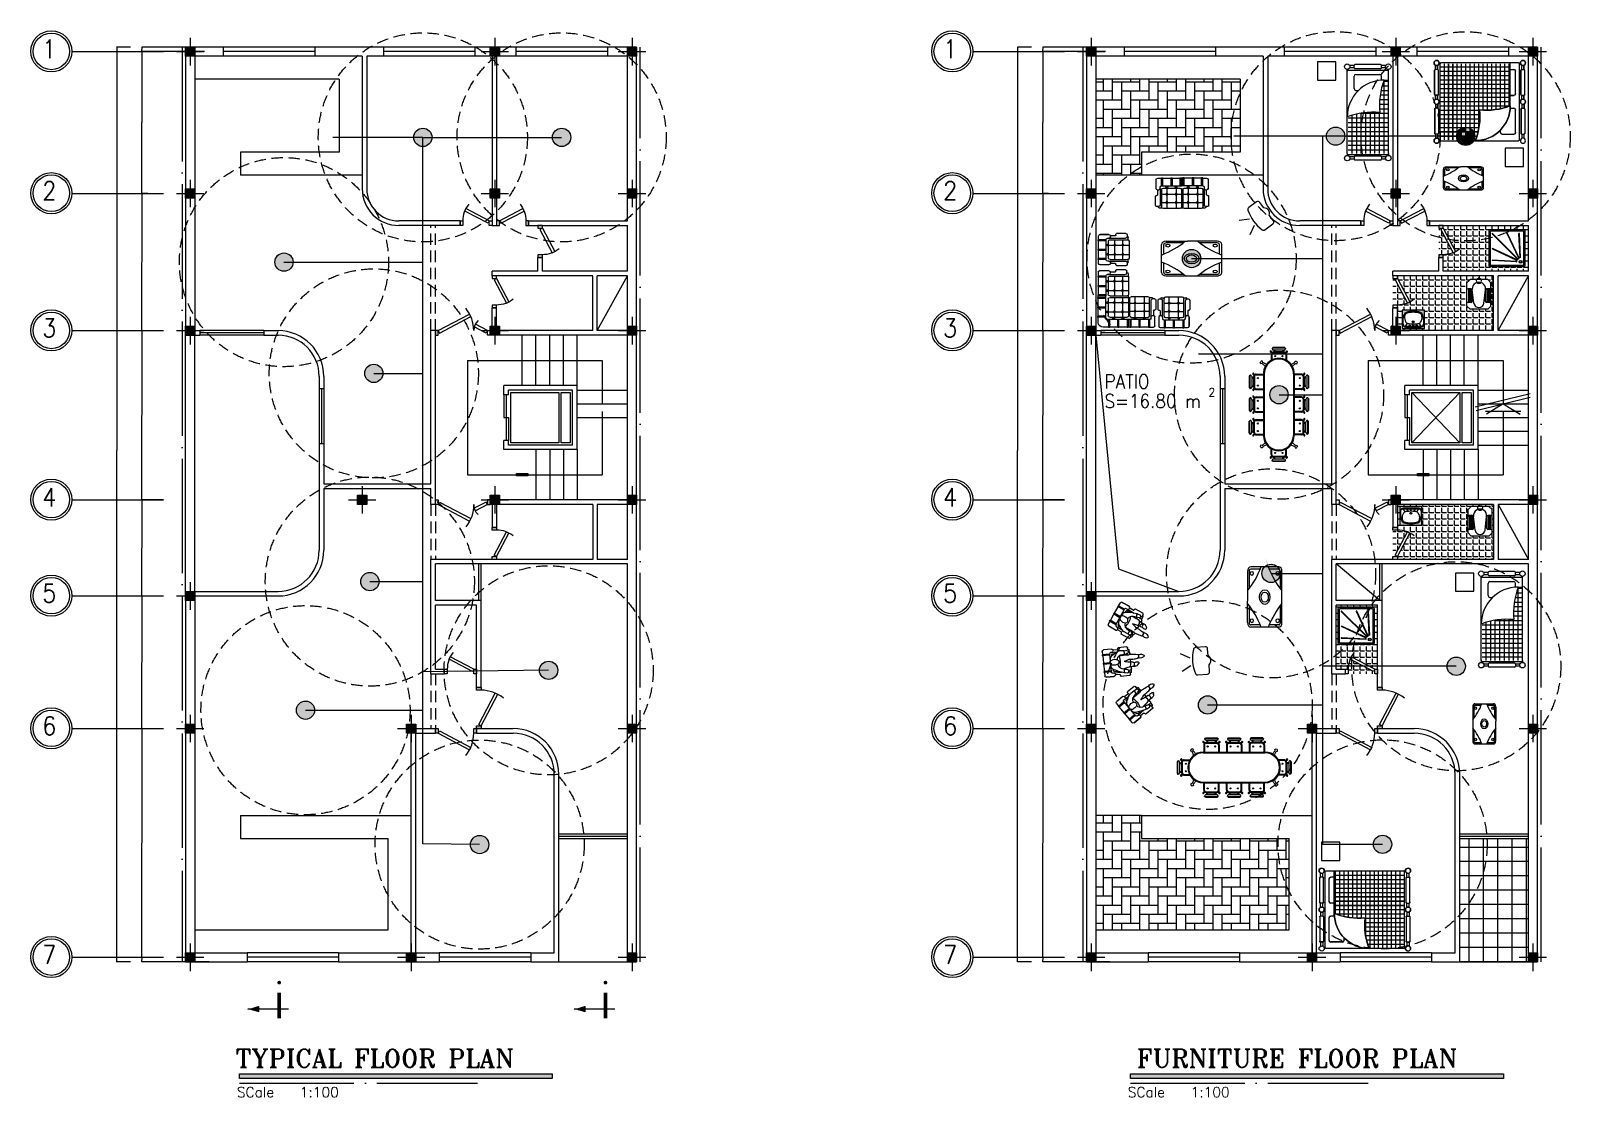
# Model space of a CAD drawing. Header units: millimetres. Extents: x 0 to 12169, y 6 to 10142.
# Drawn here: x 4418 to 7784, y 3575 to 5906 of the extents above; entities that cross this region are included whole.
import ezdxf

# ---------------------------------------------------------------- set-up
doc = ezdxf.new("R2010")
doc.units = ezdxf.units.MM
doc.header["$LTSCALE"] = 50
doc.header["$MEASUREMENT"] = 0
doc.linetypes.add('AXIS', pattern=[6, 5, -0.5, 0, -0.5])
doc.linetypes.add('DASHED', pattern=[0.75, 0.5, -0.25])
for name, color, linetype in [('1', 8, 'AXIS'), ('10', 10, 'Continuous'), ('2', 4, 'Continuous'), ('3', 3, 'Continuous'), ('33', 62, 'Continuous'), ('4', 136, 'Continuous'), ('5', 5, 'Continuous'), ('6', 60, 'Continuous'), ('DIM', 8, 'Continuous'), ('DOR', 3, 'Continuous'), ('ETC', 2, 'Continuous'), ('FRZ', 5, 'Continuous'), ('FUR', 30, 'Continuous'), ('HACH', 140, 'Continuous'), ('TXT', 2, 'Continuous'), ('TXT-1', 2, 'Continuous'), ('U', 7, 'Continuous')]:
    doc.layers.add(name, color=color, linetype=linetype)
doc.styles.add('ROMANS', font='ROMANS.shx', dxfattribs={"width": 0.9})
doc.styles.add('ROMANT', font='romant', dxfattribs={"height": 20})
doc.styles.get("Standard").update_dxf_attribs({"font": 'arial.ttf'})
doc.dimstyles.get("Standard").update_dxf_attribs({"dimtxt": 0.18, "dimasz": 0.18, "dimexe": 0.18, "dimexo": 0.0625, "dimgap": 0.09, "dimtad": 0, "dimtih": 1, "dimtoh": 1, "dimdec": 4, "dimzin": 0, "dimdsep": 46, "dimtxsty": 'Standard', "dimcen": 0.09, "dimadec": 0, "dimazin": 0, "dimtfac": 1, "dimtdec": 4, "dimtofl": 0, "dimtmove": 0, "dimatfit": 3, "dimfxl": 1, "dimtolj": 1, "dimtzin": 0, "dimarcsym": 0})
pattern_1 = [(90, (18063.476, -4565.538), (-20, 20), [60, -20]), (180, (18063.476, -4545.538), (-20, 20), [60, -20])]
pattern_2 = [(0, (18063.476, -4565.538), (0, 13.75), [10, -3.75]), (90, (18063.476, -4565.538), (-13.75, 8e-16), [10, -3.75])]

msp = doc.modelspace()

# ---------------------------------------------------------------- texts
at = {"layer": 'DIM', "style": 'ROMANS', "width": 0.9}
for s, p in [('1', (4443.12263, 5846.78318)), ('1', (6413.03653, 5846.78318)), ('2', (4443.12263, 5536.78318)), ('2', (6413.03653, 5536.78318)), ('3', (4443.12263, 5236.78318)), ('3', (6413.03653, 5236.78318)), ('4', (4443.12263, 4866.78318)), ('4', (6413.03653, 4866.78318)), ('5', (4443.12263, 4656.78318)), ('5', (6413.03653, 4656.78318)), ('6', (4443.12263, 4366.78318)), ('6', (6413.03653, 4366.78318)), ('7', (4443.12263, 3866.78318)), ('7', (6413.03653, 3866.78318))]:
    msp.add_text(s, height=40, dxfattribs=at).set_placement(p)
at = {"layer": 'TXT', "style": 'ROMANT'}
for s, p in [('TYPICAL FLOOR PLAN', (4866.1292, 3640.13675)), ('FURNITURE FLOOR PLAN', (6836.62318, 3640.13675))]:
    msp.add_text(s, height=40, dxfattribs=at).set_placement(p)
at = {"layer": 'TXT-1', "style": 'ROMANS', "width": 0.9}
for s, height, p in [('PATIO', 30, (6765.97875, 5124.73954)), ('2', 18.45, (6993.54122, 5106.96404)), ('S=16.80 m', 30, (6765.97875, 5081.95082))]:
    msp.add_text(s, height=height, dxfattribs=at).set_placement(p)
at = {"layer": 'TXT-1', "color": 125, "linetype": 'Continuous', "style": 'ROMANT'}
for p in [(4868.80866, 3575.03712), (6816.78853, 3575.03712)]:
    msp.add_text('SCale   1:100', height=22.05, dxfattribs=at).set_placement(p)

# ---------------------------------------------------------------- blocks, each defined once
blk = doc.blocks.new('*D64')
at = {"layer": 'DEFPOINTS', "color": 0, "transparency": 16777216}
for p in [(4649.7, 4670.9), (4649.7, 4380.9), (4661.3, 4380.9)]:
    blk.add_point(p, dxfattribs=at)
at = {"layer": 'DIM', "color": 0, "lineweight": -2, "transparency": 16777216}
for p, q in [((4649.7, 4670.9), (4661.4, 4670.9)), ((4661.3, 4670.7), (4661.3, 4526.1)), ((4661.3, 4381.1), (4661.3, 4525.7)), ((4649.7, 4380.9), (4661.4, 4380.9))]:
    blk.add_line(p, q, dxfattribs=at)
at = {"layer": 'DIM', "color": 0, "transparency": 16777216}
for points in [[(4661.2, 4670.7), (4661.3, 4670.7), (4661.3, 4670.9)], [(4661.2, 4381.1), (4661.3, 4381.1), (4661.3, 4380.9)]]:
    blk.add_solid(points, dxfattribs=at)
at = {"layer": 'DIM', "color": 0, "transparency": 16777216, "insert": (4661.3, 4525.9), "char_height": 0.18, "attachment_point": 5}
blk.add_mtext('\\A1;290.0000', dxfattribs=at)
blk = doc.blocks.new('*D65')
at = {"layer": 'DEFPOINTS', "color": 0, "transparency": 16777216}
for p in [(4606, 5870.9), (4636.3, 5870.9), (4636.3, 3870.9)]:
    blk.add_point(p, dxfattribs=at)
at = {"layer": 'DIM', "color": 0, "lineweight": -2, "transparency": 16777216}
for p, q in [((4636.2, 5870.9), (4605.8, 5870.9)), ((4606, 5870.7), (4606, 4988.9)), ((4606, 3871.1), (4606, 4988.6)), ((4636.2, 3870.9), (4605.8, 3870.9))]:
    blk.add_line(p, q, dxfattribs=at)
at = {"layer": 'DIM', "color": 0, "transparency": 16777216}
for points in [[(4606, 5870.7), (4606, 5870.7), (4606, 5870.9)], [(4606, 3871.1), (4606, 3871.1), (4606, 3870.9)]]:
    blk.add_solid(points, dxfattribs=at)
at = {"layer": 'DIM', "color": 0, "transparency": 16777216, "insert": (4606, 4988.8), "char_height": 0.18, "attachment_point": 5}
blk.add_mtext('\\A1;2000.0000', dxfattribs=at)
blk = doc.blocks.new('*D40')
at = {"layer": 'DEFPOINTS', "color": 0, "transparency": 16777216}
for p in [(4649.7, 4380.9), (4649.7, 3880.9), (4661.3, 3880.9)]:
    blk.add_point(p, dxfattribs=at)
at = {"layer": 'DIM', "color": 0, "lineweight": -2, "transparency": 16777216}
for p, q in [((4649.7, 4380.9), (4661.4, 4380.9)), ((4661.3, 4380.7), (4661.3, 4131.1)), ((4661.3, 3881.1), (4661.3, 4130.7)), ((4649.7, 3880.9), (4661.4, 3880.9))]:
    blk.add_line(p, q, dxfattribs=at)
at = {"layer": 'DIM', "color": 0, "transparency": 16777216}
for points in [[(4661.2, 4380.7), (4661.3, 4380.7), (4661.3, 4380.9)], [(4661.2, 3881.1), (4661.3, 3881.1), (4661.3, 3880.9)]]:
    blk.add_solid(points, dxfattribs=at)
at = {"layer": 'DIM', "color": 0, "transparency": 16777216, "insert": (4661.3, 4130.9), "char_height": 0.18, "attachment_point": 5}
blk.add_mtext('\\A1;500.0000', dxfattribs=at)
blk = doc.blocks.new('*D41')
at = {"layer": 'DEFPOINTS', "color": 0, "transparency": 16777216}
for p in [(4649.7, 3880.9), (4661.3, 3870.9), (4808, 3870.9)]:
    blk.add_point(p, dxfattribs=at)
at = {"layer": 'DIM', "color": 0, "lineweight": -2, "transparency": 16777216}
for p, q in [((4649.7, 3880.9), (4661.4, 3880.9)), ((4661.3, 3880.7), (4661.3, 3876.1)), ((4661.3, 3871.1), (4661.3, 3875.7)), ((4808, 3870.9), (4661.1, 3870.9))]:
    blk.add_line(p, q, dxfattribs=at)
at = {"layer": 'DIM', "color": 0, "transparency": 16777216}
for points in [[(4661.2, 3880.7), (4661.3, 3880.7), (4661.3, 3880.9)], [(4661.2, 3871.1), (4661.3, 3871.1), (4661.3, 3870.9)]]:
    blk.add_solid(points, dxfattribs=at)
at = {"layer": 'DIM', "color": 0, "transparency": 16777216, "insert": (4661.3, 3875.9), "char_height": 0.18, "attachment_point": 5}
blk.add_mtext('\\A1;10.0000', dxfattribs=at)
blk = doc.blocks.new('st')
at = {"layer": '2'}
h = blk.add_hatch(color=256, dxfattribs=at)
h.paths.add_polyline_path([(0, 10), (0, 0), (10, 0), (10, 10)])
h.paths.add_polyline_path([(-10, 10), (-10, 0), (0, 0), (0, 10)])
h.paths.add_polyline_path([(-10, 0), (-10, -10), (0, -10), (0, 0)])
h.paths.add_polyline_path([(0, 0), (0, -10), (10, -10), (10, 0)])
at = {"layer": '10'}
for p, q in [((-30, 0), (30, 0)), ((0, 30), (0, -30))]:
    blk.add_line(p, q, dxfattribs=at)
at = {"layer": '4'}
blk.add_lwpolyline([(-10, -10), (-10, 10), (10, 10), (10, -10)], close=True, dxfattribs=at)
blk = doc.blocks.new('*D45')
at = {"layer": 'DEFPOINTS', "color": 0, "transparency": 16777216}
for p in [(4673.8, 5550.9), (4649.7, 5250.9), (4661.3, 5250.9)]:
    blk.add_point(p, dxfattribs=at)
at = {"layer": 'DIM', "color": 0, "lineweight": -2, "transparency": 16777216}
for p, q in [((4673.7, 5550.9), (4661.1, 5550.9)), ((4661.3, 5550.7), (4661.3, 5401.1)), ((4661.3, 5251.1), (4661.3, 5400.7)), ((4649.7, 5250.9), (4661.4, 5250.9))]:
    blk.add_line(p, q, dxfattribs=at)
at = {"layer": 'DIM', "color": 0, "transparency": 16777216}
for points in [[(4661.2, 5550.7), (4661.3, 5550.7), (4661.3, 5550.9)], [(4661.2, 5251.1), (4661.3, 5251.1), (4661.3, 5250.9)]]:
    blk.add_solid(points, dxfattribs=at)
at = {"layer": 'DIM', "color": 0, "transparency": 16777216, "insert": (4661.3, 5400.9), "char_height": 0.18, "attachment_point": 5}
blk.add_mtext('\\A1;300.0000', dxfattribs=at)
blk = doc.blocks.new('*D46')
at = {"layer": 'DEFPOINTS', "color": 0, "transparency": 16777216}
for p in [(4649.7, 5250.9), (4649.7, 4880.9), (4661.3, 4880.9)]:
    blk.add_point(p, dxfattribs=at)
at = {"layer": 'DIM', "color": 0, "lineweight": -2, "transparency": 16777216}
for p, q in [((4649.7, 5250.9), (4661.4, 5250.9)), ((4661.3, 5250.7), (4661.3, 5066.1)), ((4661.3, 4881.1), (4661.3, 5065.7)), ((4649.7, 4880.9), (4661.4, 4880.9))]:
    blk.add_line(p, q, dxfattribs=at)
at = {"layer": 'DIM', "color": 0, "transparency": 16777216}
for points in [[(4661.2, 5250.7), (4661.3, 5250.7), (4661.3, 5250.9)], [(4661.2, 4881.1), (4661.3, 4881.1), (4661.3, 4880.9)]]:
    blk.add_solid(points, dxfattribs=at)
at = {"layer": 'DIM', "color": 0, "transparency": 16777216, "insert": (4661.3, 5065.9), "char_height": 0.18, "attachment_point": 5}
blk.add_mtext('\\A1;370.0000', dxfattribs=at)
blk = doc.blocks.new('*D49')
at = {"layer": 'DEFPOINTS', "color": 0, "transparency": 16777216}
for p in [(4661.3, 5860.9), (4798, 5870.9), (4798, 5860.9)]:
    blk.add_point(p, dxfattribs=at)
at = {"layer": 'DIM', "color": 0, "lineweight": -2, "transparency": 16777216}
for p, q in [((4798, 5870.9), (4661.1, 5870.9)), ((4798, 5860.9), (4661.1, 5860.9)), ((4661.3, 5870.7), (4661.3, 5866.1)), ((4661.3, 5861.1), (4661.3, 5865.7))]:
    blk.add_line(p, q, dxfattribs=at)
at = {"layer": 'DIM', "color": 0, "transparency": 16777216}
for points in [[(4661.2, 5870.7), (4661.3, 5870.7), (4661.3, 5870.9)], [(4661.2, 5861.1), (4661.3, 5861.1), (4661.3, 5860.9)]]:
    blk.add_solid(points, dxfattribs=at)
at = {"layer": 'DIM', "color": 0, "transparency": 16777216, "insert": (4661.3, 5865.9), "char_height": 0.18, "attachment_point": 5}
blk.add_mtext('\\A1;10.0000', dxfattribs=at)
blk = doc.blocks.new('D120')
at = {"layer": 'DOR'}
for p, q in [((-114, 10), (-45, 46.3)), ((-111.2, 4.7), (-42.2, 41)), ((-42.2, 41), (-45, 46.3)), ((-114, 10), (-111.2, 4.7)), ((-34.8, 18.4), (-32.6, 24)), ((-8.8, 4.7), (-34.8, 18.4)), ((-6, 10), (-32.6, 24)), ((-6, 10), (-8.8, 4.7))]:
    blk.add_line(p, q, dxfattribs=at)
for points in [[(-114, 10), (-120, 10), (-120, 0), (-114, 0)], [(-6, 10), (0, 10), (0, 0), (-6, 0)]]:
    blk.add_lwpolyline(points, close=True, dxfattribs=at)
at = {"layer": 'DOR', "color": 44}
for centre, radius, start, end in [((-114, 10), 78, 0, 38.9626), ((-6, 10), 30, 132.879, 180)]:
    blk.add_arc(centre, radius, start, end, dxfattribs=at)
blk = doc.blocks.new('D90')
at = {"layer": 'DOR'}
for p, q in [((-77.8, 41), (-75, 46.3)), ((-8.8, 4.7), (-77.8, 41)), ((-6, 10), (-75, 46.3)), ((-6, 10), (-8.8, 4.7))]:
    blk.add_line(p, q, dxfattribs=at)
for points in [[(-90, 10), (-84, 10), (-84, 0), (-90, 0)], [(-6, 10), (0, 10), (0, 0), (-6, 0)]]:
    blk.add_lwpolyline(points, close=True, dxfattribs=at)
at = {"layer": 'DOR', "color": 44}
blk.add_arc((-6, 10), 78, 141.0374, 180, dxfattribs=at)
blk = doc.blocks.new('D70')
at = {"layer": 'DOR'}
for p, q in [((-59.9, 31.5), (-57.3, 37)), ((-6, 10), (-57.3, 37)), ((-8.8, 4.7), (-59.9, 31.5)), ((-6, 10), (-8.8, 4.7))]:
    blk.add_line(p, q, dxfattribs=at)
for points in [[(-70, 10), (-64, 10), (-64, 0), (-70, 0)], [(-6, 10), (0, 10), (0, 0), (-6, 0)]]:
    blk.add_lwpolyline(points, close=True, dxfattribs=at)
blk.add_arc((-6, 10), 58, 141.0374, 180, dxfattribs=at)
blk = doc.blocks.new('*D226')
at = {"layer": 'DEFPOINTS', "color": 0, "transparency": 16777216}
for p in [(4661.3, 4880.9), (4708.5, 4880.9), (4649.7, 4670.9)]:
    blk.add_point(p, dxfattribs=at)
at = {"layer": 'DIM', "color": 0, "lineweight": -2, "transparency": 16777216}
for p, q in [((4708.5, 4880.9), (4661.1, 4880.9)), ((4661.3, 4880.7), (4661.3, 4776.1)), ((4661.3, 4671.1), (4661.3, 4775.7)), ((4649.7, 4670.9), (4661.4, 4670.9))]:
    blk.add_line(p, q, dxfattribs=at)
at = {"layer": 'DIM', "color": 0, "transparency": 16777216}
for points in [[(4661.2, 4880.7), (4661.3, 4880.7), (4661.3, 4880.9)], [(4661.2, 4671.1), (4661.3, 4671.1), (4661.3, 4670.9)]]:
    blk.add_solid(points, dxfattribs=at)
at = {"layer": 'DIM', "color": 0, "transparency": 16777216, "insert": (4661.3, 4775.9), "char_height": 0.18, "attachment_point": 5}
blk.add_mtext('\\A1;210.0000', dxfattribs=at)
blk = doc.blocks.new('*D244')
at = {"layer": 'DEFPOINTS', "color": 0, "transparency": 16777216}
for p in [(6619.6, 5250.9), (6619.6, 4880.9), (6631.2, 4880.9)]:
    blk.add_point(p, dxfattribs=at)
at = {"layer": 'DIM', "color": 0, "lineweight": -2, "transparency": 16777216}
for p, q in [((6619.6, 5250.9), (6631.3, 5250.9)), ((6631.2, 5250.7), (6631.2, 5066.1)), ((6631.2, 4881.1), (6631.2, 5065.7)), ((6619.6, 4880.9), (6631.3, 4880.9))]:
    blk.add_line(p, q, dxfattribs=at)
at = {"layer": 'DIM', "color": 0, "transparency": 16777216}
for points in [[(6631.1, 5250.7), (6631.2, 5250.7), (6631.2, 5250.9)], [(6631.1, 4881.1), (6631.2, 4881.1), (6631.2, 4880.9)]]:
    blk.add_solid(points, dxfattribs=at)
at = {"layer": 'DIM', "color": 0, "transparency": 16777216, "insert": (6631.2, 5065.9), "char_height": 0.18, "attachment_point": 5}
blk.add_mtext('\\A1;370.0000', dxfattribs=at)
blk = doc.blocks.new('*D245')
at = {"layer": 'DEFPOINTS', "color": 0, "transparency": 16777216}
for p in [(6575.9, 5870.9), (6606.2, 5870.9), (6606.2, 3870.9)]:
    blk.add_point(p, dxfattribs=at)
at = {"layer": 'DIM', "color": 0, "lineweight": -2, "transparency": 16777216}
for p, q in [((6606.1, 5870.9), (6575.7, 5870.9)), ((6575.9, 5870.7), (6575.9, 4988.9)), ((6575.9, 3871.1), (6575.9, 4988.6)), ((6606.1, 3870.9), (6575.7, 3870.9))]:
    blk.add_line(p, q, dxfattribs=at)
at = {"layer": 'DIM', "color": 0, "transparency": 16777216}
for points in [[(6575.9, 5870.7), (6576, 5870.7), (6575.9, 5870.9)], [(6575.9, 3871.1), (6576, 3871.1), (6575.9, 3870.9)]]:
    blk.add_solid(points, dxfattribs=at)
at = {"layer": 'DIM', "color": 0, "transparency": 16777216, "insert": (6575.9, 4988.8), "char_height": 0.18, "attachment_point": 5}
blk.add_mtext('\\A1;2000.0000', dxfattribs=at)
blk = doc.blocks.new('*D246')
at = {"layer": 'DEFPOINTS', "color": 0, "transparency": 16777216}
for p in [(6619.6, 4380.9), (6619.6, 3880.9), (6631.2, 3880.9)]:
    blk.add_point(p, dxfattribs=at)
at = {"layer": 'DIM', "color": 0, "lineweight": -2, "transparency": 16777216}
for p, q in [((6619.6, 4380.9), (6631.3, 4380.9)), ((6631.2, 4380.7), (6631.2, 4131.1)), ((6631.2, 3881.1), (6631.2, 4130.7)), ((6619.6, 3880.9), (6631.3, 3880.9))]:
    blk.add_line(p, q, dxfattribs=at)
at = {"layer": 'DIM', "color": 0, "transparency": 16777216}
for points in [[(6631.1, 4380.7), (6631.2, 4380.7), (6631.2, 4380.9)], [(6631.1, 3881.1), (6631.2, 3881.1), (6631.2, 3880.9)]]:
    blk.add_solid(points, dxfattribs=at)
at = {"layer": 'DIM', "color": 0, "transparency": 16777216, "insert": (6631.2, 4130.9), "char_height": 0.18, "attachment_point": 5}
blk.add_mtext('\\A1;500.0000', dxfattribs=at)
blk = doc.blocks.new('*D247')
at = {"layer": 'DEFPOINTS', "color": 0, "transparency": 16777216}
for p in [(6619.6, 3880.9), (6631.2, 3870.9), (6778, 3870.9)]:
    blk.add_point(p, dxfattribs=at)
at = {"layer": 'DIM', "color": 0, "lineweight": -2, "transparency": 16777216}
for p, q in [((6619.6, 3880.9), (6631.3, 3880.9)), ((6631.2, 3880.7), (6631.2, 3876.1)), ((6631.2, 3871.1), (6631.2, 3875.7)), ((6777.9, 3870.9), (6631, 3870.9))]:
    blk.add_line(p, q, dxfattribs=at)
at = {"layer": 'DIM', "color": 0, "transparency": 16777216}
for points in [[(6631.1, 3880.7), (6631.2, 3880.7), (6631.2, 3880.9)], [(6631.1, 3871.1), (6631.2, 3871.1), (6631.2, 3870.9)]]:
    blk.add_solid(points, dxfattribs=at)
at = {"layer": 'DIM', "color": 0, "transparency": 16777216, "insert": (6631.2, 3875.9), "char_height": 0.18, "attachment_point": 5}
blk.add_mtext('\\A1;10.0000', dxfattribs=at)
blk = doc.blocks.new('*D250')
at = {"layer": 'DEFPOINTS', "color": 0, "transparency": 16777216}
for p in [(6619.6, 4670.9), (6619.6, 4380.9), (6631.2, 4380.9)]:
    blk.add_point(p, dxfattribs=at)
at = {"layer": 'DIM', "color": 0, "lineweight": -2, "transparency": 16777216}
for p, q in [((6619.6, 4670.9), (6631.3, 4670.9)), ((6631.2, 4670.7), (6631.2, 4526.1)), ((6631.2, 4381.1), (6631.2, 4525.7)), ((6619.6, 4380.9), (6631.3, 4380.9))]:
    blk.add_line(p, q, dxfattribs=at)
at = {"layer": 'DIM', "color": 0, "transparency": 16777216}
for points in [[(6631.1, 4670.7), (6631.2, 4670.7), (6631.2, 4670.9)], [(6631.1, 4381.1), (6631.2, 4381.1), (6631.2, 4380.9)]]:
    blk.add_solid(points, dxfattribs=at)
at = {"layer": 'DIM', "color": 0, "transparency": 16777216, "insert": (6631.2, 4525.9), "char_height": 0.18, "attachment_point": 5}
blk.add_mtext('\\A1;290.0000', dxfattribs=at)
blk = doc.blocks.new('*D251')
at = {"layer": 'DEFPOINTS', "color": 0, "transparency": 16777216}
for p in [(6631.2, 4880.9), (6678.4, 4880.9), (6619.6, 4670.9)]:
    blk.add_point(p, dxfattribs=at)
at = {"layer": 'DIM', "color": 0, "lineweight": -2, "transparency": 16777216}
for p, q in [((6678.4, 4880.9), (6631, 4880.9)), ((6631.2, 4880.7), (6631.2, 4776.1)), ((6631.2, 4671.1), (6631.2, 4775.7)), ((6619.6, 4670.9), (6631.3, 4670.9))]:
    blk.add_line(p, q, dxfattribs=at)
at = {"layer": 'DIM', "color": 0, "transparency": 16777216}
for points in [[(6631.1, 4880.7), (6631.2, 4880.7), (6631.2, 4880.9)], [(6631.1, 4671.1), (6631.2, 4671.1), (6631.2, 4670.9)]]:
    blk.add_solid(points, dxfattribs=at)
at = {"layer": 'DIM', "color": 0, "transparency": 16777216, "insert": (6631.2, 4775.9), "char_height": 0.18, "attachment_point": 5}
blk.add_mtext('\\A1;210.0000', dxfattribs=at)
blk = doc.blocks.new('*D86')
at = {"layer": 'DEFPOINTS', "color": 0, "transparency": 16777216}
for p in [(6631.2, 5860.9), (6768, 5870.9), (6768, 5860.9)]:
    blk.add_point(p, dxfattribs=at)
at = {"layer": 'DIM', "color": 0, "lineweight": -2, "transparency": 16777216}
for p, q in [((6767.9, 5870.9), (6631, 5870.9)), ((6767.9, 5860.9), (6631, 5860.9)), ((6631.2, 5870.7), (6631.2, 5866.1)), ((6631.2, 5861.1), (6631.2, 5865.7))]:
    blk.add_line(p, q, dxfattribs=at)
at = {"layer": 'DIM', "color": 0, "transparency": 16777216}
for points in [[(6631.1, 5870.7), (6631.2, 5870.7), (6631.2, 5870.9)], [(6631.1, 5861.1), (6631.2, 5861.1), (6631.2, 5860.9)]]:
    blk.add_solid(points, dxfattribs=at)
at = {"layer": 'DIM', "color": 0, "transparency": 16777216, "insert": (6631.2, 5865.9), "char_height": 0.18, "attachment_point": 5}
blk.add_mtext('\\A1;10.0000', dxfattribs=at)
blk = doc.blocks.new('FL')
at = {"layer": '33'}
for p, q in [((38.4, 16.9), (-38.4, 16.9)), ((0, 0), (-36.8, 22.8)), ((0, 0), (36.8, 22.8))]:
    blk.add_line(p, q, dxfattribs=at)
blk = doc.blocks.new('FELESH')
at = {"layer": '33'}
for p, q in [((-61.2, 6.8), (59.3, -22.9)), ((-59.3, 14.6), (59.3, -14.6))]:
    blk.add_line(p, q, dxfattribs=at)
at = {"layer": '5'}
blk.add_blockref('FL', (0, 0), dxfattribs=at)
blk = doc.blocks.new('*X9')
at = {"color": 0}
for p, q in [((-30826.729, -13257.784), (-30826.653, -13257.709)), ((-30826.72, -13257.761), (-30826.653, -13257.694)), ((-30826.712, -13257.739), (-30826.653, -13257.68)), ((-30826.705, -13257.718), (-30826.653, -13257.666)), ((-30826.699, -13257.697), (-30826.653, -13257.652)), ((-30826.699, -13257.783), (-30826.653, -13257.737)), ((-30826.693, -13257.677), (-30826.653, -13257.638)), ((-30826.687, -13257.658), (-30826.653, -13257.624)), ((-30826.685, -13257.783), (-30826.653, -13257.751)), ((-30826.682, -13257.639), (-30826.653, -13257.61)), ((-30826.678, -13257.62), (-30826.653, -13257.595)), ((-30826.674, -13257.601), (-30826.653, -13257.581))]:
    blk.add_line(p, q, dxfattribs=at)
blk = doc.blocks.new('SECL')
at = {"layer": 'ETC'}
blk.add_line((-44.4, -42.4), (-44.4, -30.3), dxfattribs=at)
at = {"layer": 'ETC', "color": 6}
blk.add_line((20.2, -36.3), (-68.7, -36.3), dxfattribs=at)
at = {"layer": 'ETC', "const_width": 4.04}
blk.add_lwpolyline([(0, 19.6, 1), (0, 23.6, 1)], format="xyb", close=True, dxfattribs=at)
at = {"layer": 'ETC', "const_width": 8.08}
blk.add_lwpolyline([(0, 0), (0, -56.5)], dxfattribs=at)
at = {"layer": 'ETC'}
for centre, start, end in [((-80.6, 62.8), 276.8503, 291.2221), ((-80.6, -135.5), 68.7779, 83.1497)]:
    blk.add_arc(centre, 99.8, start, end, dxfattribs=at)
at = {"layer": 'ETC', "yscale": 80.77655129844682, "zscale": 80.77655129844682, "rotation": 89.99999999999727}
for p, xscale in [((-1070962.4, -2490107.1), -80.77655129844682), ((-1070962.4, 2490034.4), 80.77655129844682)]:
    blk.add_blockref('*X9', p, dxfattribs=dict(at, xscale=xscale))
blk = doc.blocks.new('BAT2')
at = {"layer": 'FUR', "ltscale": 100}
for p, q in [((-89.5, 84.1), (-89.5, 10)), ((-12.5, 87), (-86.5, 87)), ((-86.5, 83.1), (-86.5, 11)), ((-13.5, 84.1), (-85.5, 84.1)), ((-26.2, 23), (-81.9, 78.8)), ((-25.5, 23.7), (-81.2, 79.5)), ((-23.8, 24.9), (-49, 78.9)), ((-22.9, 25.3), (-48.1, 79.3)), ((-20.7, 25.8), (-23.4, 79.1)), ((-19.7, 25.9), (-22.4, 79.2)), ((-12.5, 11), (-12.5, 83.1)), ((-9.5, 10), (-9.5, 84.1)), ((-27.7, 20.5), (-81.8, 45.6)), ((-27.3, 21.4), (-81.4, 46.5)), ((-86.5, 7), (-12.5, 7)), ((-85.5, 10), (-13.5, 10)), ((-28.3, 18.2), (-81.6, 20.9)), ((-28.3, 17.2), (-81.6, 19.9))]:
    blk.add_line(p, q, dxfattribs=at)
for radius in [3.17, 2.18]:
    blk.add_circle((-19.8, 17.3), radius, dxfattribs=at)
for centre, radius, start, end in [((-86.5, 84.1), 2.96, 90, 180), ((-85.5, 83.1), 0.988, 90, 180), ((-81.6, 79.1), 0.494, 45, 225), ((-48.6, 79.1), 0.494, 24.9667, 204.9667), ((-22.9, 79.1), 0.494, 2.8788, 182.8788), ((-13.5, 83.1), 0.988, 0, 90), ((-12.5, 84.1), 2.96, 0, 90), ((-86.5, 10), 2.96, 180, 270), ((-85.5, 11), 0.988, 180, 270), ((-81.6, 20.4), 0.494, 87.1212, 267.1212), ((-28.3, 17.7), 0.494, 267.1212, 87.1212), ((-27.5, 20.9), 0.494, 245.0333, 65.0333), ((-25.8, 23.4), 0.494, 225, 45), ((-23.4, 25.1), 0.494, 204.9667, 24.9667), ((-13.5, 11), 0.988, 270, 0), ((-12.5, 10), 2.96, 270, 0)]:
    blk.add_arc(centre, radius, start, end, dxfattribs=at)
blk = doc.blocks.new('BED3')
at = {"layer": 'FUR'}
for p, q in [((0.324, 2.204), (0.228, 2.204)), ((0.324, 2.154), (0.228, 2.154)), ((0.324, 2.154), (0.324, 2.204)), ((0.904, 2.224), (0.344, 2.224)), ((1.02, 2.204), (0.924, 2.204)), ((0.924, 2.154), (0.924, 2.204)), ((1.02, 2.154), (0.924, 2.154)), ((1.128, 2.204), (1.224, 2.204)), ((1.128, 2.154), (1.224, 2.154)), ((1.224, 2.154), (1.224, 2.204)), ((1.244, 2.224), (1.804, 2.224)), ((1.824, 2.204), (1.92, 2.204)), ((1.824, 2.154), (1.824, 2.204)), ((1.824, 2.154), (1.92, 2.154)), ((0.174, 0.279), (0.174, 2.08)), ((0.194, 2.1), (1.954, 2.1)), ((0.324, 1.7), (0.324, 1.968)), ((0.904, 2.134), (0.344, 2.134)), ((0.364, 2.008), (0.884, 2.008)), ((0.924, 1.884), (0.924, 1.968)), ((0.971, 1.859), (1.954, 1.859)), ((0.974, 1.886), (0.974, 0.279)), ((0.982, 1.886), (1.974, 1.886)), ((1.074, 1.886), (1.074, 0.279)), ((1.174, 1.886), (1.174, 0.279)), ((1.224, 1.886), (1.224, 1.968)), ((1.244, 2.134), (1.804, 2.134)), ((1.264, 2.008), (1.784, 2.008)), ((1.274, 1.886), (1.274, 0.279)), ((1.374, 1.886), (1.374, 0.279)), ((1.474, 1.886), (1.474, 0.279)), ((1.574, 1.886), (1.574, 0.279)), ((1.674, 1.886), (1.674, 0.279)), ((1.774, 1.886), (1.774, 0.279)), ((1.824, 1.886), (1.824, 1.968)), ((1.874, 1.886), (1.874, 0.279)), ((1.974, 2.08), (1.974, 0.279)), ((0.364, 1.66), (0.421, 1.66)), ((0.884, 1.459), (1.954, 1.459)), ((0.896, 1.559), (1.954, 1.559)), ((0.914, 1.659), (1.954, 1.659)), ((0.939, 1.759), (1.954, 1.759)), ((0.274, 1.113), (0.274, 0.279)), ((0.374, 1.14), (0.374, 0.279)), ((0.464, 1.159), (1.954, 1.159)), ((0.474, 1.16), (0.474, 0.279)), ((0.574, 1.174), (0.574, 0.279)), ((0.674, 1.181), (0.674, 0.279)), ((0.774, 1.182), (0.774, 0.279)), ((0.874, 1.176), (0.874, 0.279)), ((0.879, 1.359), (1.954, 1.359)), ((0.88, 1.259), (1.954, 1.259)), ((0.194, 1.059), (1.954, 1.059)), ((0.194, 0.959), (1.954, 0.959)), ((0.194, 0.859), (1.954, 0.859)), ((0.194, 0.759), (1.954, 0.759)), ((0.194, 0.659), (1.954, 0.659)), ((0.194, 0.559), (1.954, 0.559)), ((0.194, 0.459), (1.954, 0.459)), ((0.194, 0.359), (1.954, 0.359)), ((0.194, 0.259), (1.954, 0.259)), ((0.324, 0.204), (0.228, 0.204)), ((0.324, 0.154), (0.228, 0.154)), ((0.324, 0.204), (0.324, 0.154)), ((0.904, 0.224), (0.344, 0.224)), ((0.904, 0.134), (0.344, 0.134)), ((0.924, 0.204), (0.924, 0.154)), ((1.02, 0.204), (0.924, 0.204)), ((1.02, 0.154), (0.924, 0.154)), ((1.128, 0.204), (1.224, 0.204)), ((1.128, 0.154), (1.224, 0.154)), ((1.224, 0.204), (1.224, 0.154)), ((1.244, 0.224), (1.804, 0.224)), ((1.244, 0.134), (1.804, 0.134)), ((1.824, 0.204), (1.92, 0.204)), ((1.824, 0.204), (1.824, 0.154)), ((1.824, 0.154), (1.92, 0.154))]:
    blk.add_line(p, q, dxfattribs=at)
for centre in [(0.174, 2.179), (1.074, 2.179), (1.974, 2.179), (0.174, 0.179), (1.074, 0.179), (1.974, 0.179)]:
    blk.add_circle(centre, 0.0595, dxfattribs=at)
for centre, radius, start, end in [((0.344, 2.204), 0.02, 90, 180), ((0.344, 2.154), 0.02, 180, 270), ((0.904, 2.204), 0.02, 0, 90), ((0.904, 2.154), 0.02, 270, 0), ((1.244, 2.204), 0.02, 90, 180), ((1.244, 2.154), 0.02, 180, 270), ((1.804, 2.204), 0.02, 0, 90), ((1.804, 2.154), 0.02, 270, 0), ((0.194, 2.08), 0.02, 90, 180), ((0.982, 1.079), 0.807, 90, 180), ((0.364, 1.968), 0.04, 90, 180), ((2.448, 1.326), 1.569, 159.1041, 185.5493), ((0.884, 1.968), 0.04, 0, 90), ((1.264, 1.968), 0.04, 90, 180), ((1.784, 1.968), 0.04, 0, 90), ((1.954, 2.08), 0.02, 0, 90), ((0.364, 1.7), 0.04, 180, 270), ((0.734, -0.387), 1.569, 84.4507, 110.8959), ((0.194, 0.279), 0.02, 180, 270), ((0.344, 0.204), 0.02, 90, 180), ((0.344, 0.154), 0.02, 180, 270), ((0.904, 0.204), 0.02, 0, 90), ((0.904, 0.154), 0.02, 270, 0), ((1.244, 0.204), 0.02, 90, 180), ((1.244, 0.154), 0.02, 180, 270), ((1.804, 0.204), 0.02, 0, 90), ((1.804, 0.154), 0.02, 270, 0), ((1.954, 0.279), 0.02, 270, 0)]:
    blk.add_arc(centre, radius, start, end, dxfattribs=at)
blk = doc.blocks.new('BED2')
at = {"layer": 'FUR', "ltscale": 100}
for p, q in [((-200.6, 165.7), (-200.6, 174.8)), ((-195.9, 165.7), (-195.9, 174.8)), ((-190.8, 11.9), (-190.8, 178)), ((-18.9, 179.9), (-188.9, 179.9)), ((-37.2, 170.4), (-188.9, 170.4)), ((-181.3, 11.9), (-181.3, 178)), ((-171.9, 11.9), (-171.9, 178)), ((-162.4, 11.9), (-162.4, 178)), ((-153, 11.9), (-153, 178)), ((-143.6, 11.9), (-143.6, 178)), ((-134.1, 11.9), (-134.1, 178)), ((-124.7, 11.9), (-124.7, 178)), ((-115.3, 11.9), (-115.3, 178)), ((-105.8, 37.4), (-105.8, 178)), ((-96.4, 76.6), (-96.4, 178)), ((-86.9, 76.5), (-86.9, 178)), ((-77.5, 77), (-77.5, 178)), ((-68.1, 78.1), (-68.1, 178)), ((-58.6, 79.8), (-58.6, 178)), ((-49.2, 82.2), (-49.2, 178)), ((-39.8, 85.2), (-39.8, 178)), ((-37.2, 86.2), (-37.2, 179.9)), ((-17, 11.9), (-17, 178)), ((-11.9, 165.7), (-11.9, 174.8)), ((-7.1, 165.7), (-7.1, 174.8)), ((-202.5, 111), (-202.5, 163.8)), ((-195.9, 165.7), (-200.6, 165.7)), ((-194, 111), (-194, 163.8)), ((-37.2, 161), (-188.9, 161)), ((-37.2, 151.6), (-188.9, 151.6)), ((-37.2, 142.1), (-188.9, 142.1)), ((-37.2, 165.7), (-29.4, 165.7)), ((-25.6, 112.9), (-25.6, 162)), ((-13.7, 111), (-13.7, 163.8)), ((-11.9, 165.7), (-7.1, 165.7)), ((-5.3, 111), (-5.3, 163.8)), ((-200.6, 100), (-200.6, 109.1)), ((-195.9, 109.1), (-200.6, 109.1)), ((-195.9, 100), (-195.9, 109.1)), ((-37.2, 132.7), (-188.9, 132.7)), ((-37.2, 123.3), (-188.9, 123.3)), ((-37.2, 113.8), (-188.9, 113.8)), ((-37.2, 104.4), (-188.9, 104.4)), ((-37.2, 109.1), (-29.4, 109.1)), ((-11.9, 109.1), (-7.1, 109.1)), ((-11.9, 100), (-11.9, 109.1)), ((-7.1, 100), (-7.1, 109.1)), ((-202.5, 78.9), (-202.5, 26)), ((-200.6, 89.8), (-200.6, 80.8)), ((-195.9, 80.8), (-200.6, 80.8)), ((-195.9, 89.8), (-195.9, 80.8)), ((-194, 78.9), (-194, 26)), ((-37.2, 94.9), (-188.9, 94.9)), ((-37.2, 85.5), (-188.9, 85.5)), ((-104.2, 76.1), (-188.9, 76.1)), ((-37.4, 80.8), (-29.4, 80.8)), ((-25.6, 27.9), (-25.6, 77)), ((-13.7, 78.9), (-13.7, 26)), ((-11.9, 89.8), (-11.9, 80.8)), ((-11.9, 80.8), (-7.1, 80.8)), ((-7.1, 89.8), (-7.1, 80.8)), ((-5.3, 78.9), (-5.3, 26)), ((-103.7, 66.6), (-188.9, 66.6)), ((-103.7, 57.2), (-188.9, 57.2)), ((-104.4, 47.8), (-188.9, 47.8)), ((-105.7, 38.3), (-188.9, 38.3)), ((-195.9, 24.2), (-200.6, 24.2)), ((-200.6, 24.2), (-200.6, 15.1)), ((-195.9, 24.2), (-195.9, 15.1)), ((-107.6, 28.9), (-188.9, 28.9)), ((-110.1, 19.4), (-188.9, 19.4)), ((-58.5, 27.9), (-58.5, 33.3)), ((-54.7, 24.2), (-29.4, 24.2)), ((-11.9, 24.2), (-7.1, 24.2))]:
    blk.add_line(p, q, dxfattribs=at)
for centre in [(-198.3, 179.9), (-9.5, 179.9), (-198.3, 94.9), (-9.5, 94.9), (-198.3, 10)]:
    blk.add_circle(centre, 5.62, dxfattribs=at)
for centre, radius, start, end in [((-188.9, 178), 1.89, 90, 180), ((-18.9, 178), 1.89, 0, 90), ((-200.6, 163.8), 1.89, 90, 180), ((-195.9, 163.8), 1.89, 360, 90), ((-29.4, 162), 3.78, 0, 90), ((-11.9, 163.8), 1.89, 90, 180), ((-7.1, 163.8), 1.89, 0, 90), ((-200.6, 111), 1.89, 180, 270), ((-195.9, 111), 1.89, 270, 360), ((-29.4, 112.9), 3.78, 270, 0), ((-11.9, 111), 1.89, 180, 270), ((-7.1, 111), 1.89, 270, 0), ((-200.6, 78.9), 1.89, 90, 180), ((-195.9, 78.9), 1.89, 0, 90), ((-113.4, 86.2), 76.2, 270, 0), ((-251.7, 62.8), 148.1, 339.1041, 5.5493), ((-90, 224.5), 148.1, 264.4507, 290.8959), ((-29.4, 77), 3.78, 0, 90), ((-11.9, 78.9), 1.89, 90, 180), ((-7.1, 78.9), 1.89, 0, 90), ((-200.6, 26), 1.89, 180, 270), ((-195.9, 26), 1.89, 270, 0), ((-188.9, 11.9), 1.89, 180, 270), ((-54.7, 27.9), 3.78, 180, 270), ((-29.4, 27.9), 3.78, 270, 0), ((-11.9, 26), 1.89, 180, 270), ((-7.1, 26), 1.89, 270, 0)]:
    blk.add_arc(centre, radius, start, end, dxfattribs=at)
at = {"layer": 'FUR', "xscale": -94.37972467777166, "yscale": 94.37972467777166, "zscale": 94.37972467777166, "rotation": 270}
blk.add_blockref('BED3', (-215.2, -6.5), dxfattribs=at)
blk = doc.blocks.new('DIN2')
at = {"layer": 'FUR'}
for p, q in [((0.445, 1.269), (0.462, 1.28)), ((0.448, 1.23), (0.445, 1.269)), ((0.479, 1.227), (0.448, 1.23)), ((0.479, 1.291), (0.462, 1.28)), ((0.514, 1.274), (0.479, 1.291)), ((0.528, 1.12), (0.479, 1.227)), ((0.505, 1.244), (0.514, 1.274)), ((0.583, 1.157), (0.505, 1.244)), ((2.372, 1.209), (0.772, 1.209)), ((0.8, 1.432), (0.776, 1.456)), ((0.782, 1.398), (0.782, 1.209)), ((0.814, 1.446), (0.791, 1.47)), ((0.821, 1.452), (0.794, 1.426)), ((0.802, 1.404), (0.802, 1.209)), ((0.807, 1.564), (1.158, 1.564)), ((0.807, 1.564), (0.807, 1.554)), ((0.826, 1.58), (1.139, 1.58)), ((0.826, 1.564), (0.826, 1.58)), ((0.842, 1.444), (1.122, 1.444)), ((0.847, 1.514), (1.116, 1.514)), ((0.849, 1.464), (1.116, 1.464)), ((0.861, 1.514), (0.861, 1.464)), ((0.881, 1.514), (0.881, 1.464)), ((1.084, 1.514), (1.084, 1.464)), ((1.104, 1.514), (1.104, 1.464)), ((1.139, 1.564), (1.139, 1.58)), ((1.144, 1.452), (1.171, 1.426)), ((1.15, 1.446), (1.174, 1.47)), ((1.158, 1.564), (1.158, 1.554)), ((1.162, 1.404), (1.162, 1.209)), ((1.164, 1.432), (1.188, 1.456)), ((1.182, 1.398), (1.182, 1.209)), ((1.389, 1.432), (1.365, 1.456)), ((1.371, 1.398), (1.371, 1.209)), ((1.403, 1.446), (1.379, 1.47)), ((1.409, 1.452), (1.383, 1.426)), ((1.391, 1.404), (1.391, 1.209)), ((1.747, 1.564), (1.395, 1.564)), ((1.395, 1.564), (1.395, 1.554)), ((1.728, 1.58), (1.414, 1.58)), ((1.414, 1.564), (1.414, 1.58)), ((1.711, 1.444), (1.431, 1.444)), ((1.707, 1.514), (1.437, 1.514)), ((1.704, 1.464), (1.437, 1.464)), ((1.449, 1.514), (1.449, 1.464)), ((1.469, 1.514), (1.469, 1.464)), ((1.673, 1.514), (1.673, 1.464)), ((1.693, 1.514), (1.693, 1.464)), ((1.728, 1.564), (1.728, 1.58)), ((1.733, 1.452), (1.759, 1.426)), ((1.739, 1.446), (1.763, 1.47)), ((1.747, 1.564), (1.747, 1.554)), ((1.751, 1.404), (1.751, 1.209)), ((1.753, 1.432), (1.777, 1.456)), ((1.771, 1.398), (1.771, 1.209)), ((1.979, 1.432), (1.956, 1.456)), ((1.961, 1.398), (1.961, 1.209)), ((1.994, 1.446), (1.97, 1.47)), ((2, 1.452), (1.973, 1.426)), ((1.981, 1.404), (1.981, 1.209)), ((2.337, 1.564), (1.986, 1.564)), ((1.986, 1.564), (1.986, 1.554)), ((2.318, 1.58), (2.005, 1.58)), ((2.005, 1.564), (2.005, 1.58)), ((2.301, 1.444), (2.021, 1.444)), ((2.297, 1.514), (2.028, 1.514)), ((2.295, 1.464), (2.028, 1.464)), ((2.04, 1.514), (2.04, 1.464)), ((2.06, 1.514), (2.06, 1.464)), ((2.263, 1.514), (2.263, 1.464)), ((2.283, 1.514), (2.283, 1.464)), ((2.318, 1.564), (2.318, 1.58)), ((2.323, 1.452), (2.35, 1.426)), ((2.329, 1.446), (2.353, 1.47)), ((2.337, 1.564), (2.337, 1.554)), ((2.341, 1.404), (2.341, 1.209)), ((2.344, 1.432), (2.367, 1.456)), ((2.361, 1.398), (2.361, 1.209)), ((2.561, 1.157), (2.639, 1.244)), ((2.616, 1.12), (2.665, 1.227)), ((2.63, 1.274), (2.665, 1.291)), ((2.639, 1.244), (2.63, 1.274)), ((2.665, 1.291), (2.682, 1.28)), ((2.665, 1.227), (2.696, 1.23)), ((2.699, 1.269), (2.682, 1.28)), ((2.696, 1.23), (2.699, 1.269)), ((0.089, 0.654), (0.089, 0.967)), ((0.105, 0.967), (0.089, 0.967)), ((0.105, 0.635), (0.105, 0.986)), ((0.105, 0.986), (0.115, 0.986)), ((0.155, 0.675), (0.155, 0.944)), ((0.155, 0.932), (0.205, 0.932)), ((0.155, 0.912), (0.205, 0.912)), ((0.223, 0.978), (0.199, 1.002)), ((0.205, 0.677), (0.205, 0.944)), ((0.238, 0.993), (0.214, 1.016)), ((0.217, 0.972), (0.244, 0.999)), ((0.225, 0.67), (0.225, 0.95)), ((0.265, 0.99), (0.415, 0.99)), ((0.272, 1.01), (0.426, 1.01)), ((2.372, 1.189), (0.772, 1.189)), ((2.872, 1.01), (2.718, 1.01)), ((2.878, 0.99), (2.729, 0.99)), ((2.927, 0.972), (2.9, 0.999)), ((2.906, 0.993), (2.93, 1.016)), ((2.918, 0.67), (2.918, 0.95)), ((2.921, 0.978), (2.944, 1.002)), ((2.938, 0.677), (2.938, 0.944)), ((2.988, 0.932), (2.938, 0.932)), ((2.988, 0.912), (2.938, 0.912)), ((2.988, 0.675), (2.988, 0.944)), ((3.038, 0.986), (3.028, 0.986)), ((3.038, 0.635), (3.038, 0.986)), ((3.038, 0.967), (3.055, 0.967)), ((3.055, 0.654), (3.055, 0.967)), ((0.105, 0.654), (0.089, 0.654)), ((0.105, 0.635), (0.115, 0.635)), ((0.155, 0.709), (0.205, 0.709)), ((0.155, 0.689), (0.205, 0.689)), ((0.223, 0.643), (0.199, 0.619)), ((0.238, 0.628), (0.214, 0.605)), ((0.217, 0.649), (0.244, 0.622)), ((0.265, 0.63), (0.414, 0.63)), ((0.272, 0.61), (0.425, 0.61)), ((0.528, 0.498), (0.479, 0.392)), ((0.583, 0.462), (0.505, 0.374)), ((2.372, 0.429), (0.772, 0.429)), ((2.372, 0.409), (0.772, 0.409)), ((0.782, 0.221), (0.782, 0.409)), ((0.802, 0.214), (0.802, 0.409)), ((1.162, 0.214), (1.162, 0.409)), ((1.182, 0.221), (1.182, 0.409)), ((1.371, 0.221), (1.371, 0.409)), ((1.391, 0.214), (1.391, 0.409)), ((1.751, 0.214), (1.751, 0.409)), ((1.771, 0.221), (1.771, 0.409)), ((1.961, 0.221), (1.961, 0.409)), ((1.981, 0.214), (1.981, 0.409)), ((2.341, 0.214), (2.341, 0.409)), ((2.361, 0.221), (2.361, 0.409)), ((2.561, 0.462), (2.639, 0.374)), ((2.616, 0.498), (2.665, 0.392)), ((2.872, 0.61), (2.719, 0.61)), ((2.878, 0.63), (2.73, 0.63)), ((2.927, 0.649), (2.9, 0.622)), ((2.906, 0.628), (2.93, 0.605)), ((2.921, 0.643), (2.944, 0.619)), ((2.988, 0.709), (2.938, 0.709)), ((2.988, 0.689), (2.938, 0.689)), ((3.038, 0.635), (3.028, 0.635)), ((3.038, 0.654), (3.055, 0.654)), ((0.448, 0.389), (0.445, 0.35)), ((0.445, 0.35), (0.462, 0.338)), ((0.479, 0.392), (0.448, 0.389)), ((0.479, 0.327), (0.462, 0.338)), ((0.514, 0.345), (0.479, 0.327)), ((0.505, 0.374), (0.514, 0.345)), ((0.8, 0.187), (0.776, 0.163)), ((0.814, 0.172), (0.791, 0.149)), ((0.821, 0.166), (0.794, 0.193)), ((0.807, 0.054), (0.807, 0.064)), ((0.807, 0.054), (1.158, 0.054)), ((0.826, 0.054), (0.826, 0.038)), ((0.826, 0.038), (1.139, 0.038)), ((0.842, 0.174), (1.122, 0.174)), ((0.847, 0.104), (1.116, 0.104)), ((0.849, 0.154), (1.116, 0.154)), ((0.861, 0.104), (0.861, 0.154)), ((0.881, 0.104), (0.881, 0.154)), ((1.084, 0.104), (1.084, 0.154)), ((1.104, 0.104), (1.104, 0.154)), ((1.139, 0.054), (1.139, 0.038)), ((1.144, 0.166), (1.171, 0.193)), ((1.15, 0.172), (1.174, 0.149)), ((1.158, 0.054), (1.158, 0.064)), ((1.164, 0.187), (1.188, 0.163)), ((1.389, 0.187), (1.365, 0.163)), ((1.403, 0.172), (1.379, 0.149)), ((1.409, 0.166), (1.383, 0.193)), ((1.395, 0.054), (1.395, 0.064)), ((1.747, 0.054), (1.395, 0.054)), ((1.414, 0.054), (1.414, 0.038)), ((1.728, 0.038), (1.414, 0.038)), ((1.711, 0.174), (1.431, 0.174)), ((1.704, 0.154), (1.437, 0.154)), ((1.707, 0.104), (1.437, 0.104)), ((1.449, 0.104), (1.449, 0.154)), ((1.469, 0.104), (1.469, 0.154)), ((1.673, 0.104), (1.673, 0.154)), ((1.693, 0.104), (1.693, 0.154)), ((1.728, 0.054), (1.728, 0.038)), ((1.733, 0.166), (1.759, 0.193)), ((1.739, 0.172), (1.763, 0.149)), ((1.747, 0.054), (1.747, 0.064)), ((1.753, 0.187), (1.777, 0.163)), ((1.979, 0.187), (1.956, 0.163)), ((1.994, 0.172), (1.97, 0.149)), ((2, 0.166), (1.973, 0.193)), ((1.986, 0.054), (1.986, 0.064)), ((2.337, 0.054), (1.986, 0.054)), ((2.005, 0.054), (2.005, 0.038)), ((2.318, 0.038), (2.005, 0.038)), ((2.301, 0.174), (2.021, 0.174)), ((2.295, 0.154), (2.028, 0.154)), ((2.297, 0.104), (2.028, 0.104)), ((2.04, 0.104), (2.04, 0.154)), ((2.06, 0.104), (2.06, 0.154)), ((2.263, 0.104), (2.263, 0.154)), ((2.283, 0.104), (2.283, 0.154)), ((2.318, 0.054), (2.318, 0.038)), ((2.323, 0.166), (2.35, 0.193)), ((2.329, 0.172), (2.353, 0.149)), ((2.337, 0.054), (2.337, 0.064)), ((2.344, 0.187), (2.367, 0.163)), ((2.639, 0.374), (2.63, 0.345)), ((2.63, 0.345), (2.665, 0.327)), ((2.665, 0.392), (2.696, 0.389)), ((2.665, 0.327), (2.682, 0.338)), ((2.699, 0.35), (2.682, 0.338)), ((2.696, 0.389), (2.699, 0.35))]:
    blk.add_line(p, q, dxfattribs=at)
for centre in [(0.885, 1.353), (1.08, 1.353), (1.473, 1.353), (1.668, 1.353), (2.064, 1.353), (2.259, 1.353), (0.316, 0.908), (2.828, 0.908), (0.316, 0.713), (2.828, 0.713), (0.885, 0.265), (1.08, 0.265), (1.473, 0.265), (1.668, 0.265), (2.064, 0.265), (2.259, 0.265)]:
    blk.add_circle(centre, 0.0135, dxfattribs=at)
for centre, radius, start, end in [((0.772, 0.809), 0.4, 90, 270), ((0.774, 1.472), 0.0164, 352.5005, 277.4678), ((0.781, 1.466), 0.0106, 25.7666, 244.2017), ((0.822, 1.398), 0.04, 135, 180), ((0.842, 1.404), 0.04, 90, 180), ((0.847, 1.554), 0.04, 180, 270), ((0.849, 1.424), 0.04, 90, 135), ((1.116, 1.424), 0.04, 45, 90), ((1.118, 1.554), 0.04, 270, 0), ((1.122, 1.404), 0.04, 0, 90), ((1.142, 1.398), 0.04, 0, 45), ((1.191, 1.472), 0.0164, 262.5322, 187.4995), ((1.184, 1.466), 0.0106, 295.7983, 154.2334), ((1.363, 1.472), 0.0164, 352.5005, 277.4678), ((1.369, 1.466), 0.0106, 25.7666, 244.2017), ((1.411, 1.398), 0.04, 135, 180), ((1.431, 1.404), 0.04, 90, 180), ((1.435, 1.554), 0.04, 180, 270), ((1.437, 1.424), 0.04, 90, 135), ((1.704, 1.424), 0.04, 45, 90), ((1.707, 1.554), 0.04, 270, 0), ((1.711, 1.404), 0.04, 0, 90), ((1.731, 1.398), 0.04, 0, 45), ((1.779, 1.472), 0.0164, 262.5322, 187.4995), ((1.772, 1.466), 0.0106, 295.7983, 154.2334), ((1.953, 1.472), 0.0164, 352.5005, 277.4678), ((1.96, 1.466), 0.0106, 25.7666, 244.2017), ((2.001, 1.398), 0.04, 135, 180), ((2.021, 1.404), 0.04, 90, 180), ((2.026, 1.554), 0.04, 180, 270), ((2.028, 1.424), 0.04, 90, 135), ((2.295, 1.424), 0.04, 45, 90), ((2.297, 1.554), 0.04, 270, 0), ((2.301, 1.404), 0.04, 0, 90), ((2.321, 1.398), 0.04, 0, 45), ((2.37, 1.472), 0.0164, 262.5322, 187.4995), ((2.363, 1.466), 0.0106, 295.7983, 154.2334), ((2.372, 0.809), 0.4, 270, 90), ((0.115, 0.946), 0.04, 0, 90), ((0.197, 1.019), 0.0164, 352.5322, 277.4995), ((0.204, 1.012), 0.0106, 25.7983, 244.2334), ((0.245, 0.944), 0.04, 135, 180), ((0.265, 0.95), 0.04, 90, 180), ((0.272, 0.97), 0.04, 90, 135), ((0.772, 0.809), 0.38, 90, 270), ((2.372, 0.809), 0.38, 270, 90), ((2.872, 0.97), 0.04, 45, 90), ((2.878, 0.95), 0.04, 0, 90), ((2.898, 0.944), 0.04, 0, 45), ((2.947, 1.019), 0.0164, 262.5005, 187.4678), ((2.94, 1.012), 0.0106, 295.7666, 154.2017), ((3.028, 0.946), 0.04, 90, 180), ((0.115, 0.675), 0.04, 270, 0), ((0.197, 0.602), 0.0164, 82.5005, 7.4678), ((0.204, 0.609), 0.0106, 115.7666, 334.2017), ((0.245, 0.677), 0.04, 180, 225), ((0.265, 0.67), 0.04, 180, 270), ((0.272, 0.65), 0.04, 225, 270), ((2.872, 0.65), 0.04, 270, 315), ((2.878, 0.67), 0.04, 270, 0), ((2.898, 0.677), 0.04, 315, 0), ((2.947, 0.602), 0.0164, 172.5322, 97.4995), ((2.94, 0.609), 0.0106, 205.7983, 64.2334), ((3.028, 0.675), 0.04, 180, 270), ((0.774, 0.146), 0.0164, 82.5322, 7.4995), ((0.781, 0.153), 0.0106, 115.7983, 334.2334), ((0.822, 0.221), 0.04, 180, 225), ((0.842, 0.214), 0.04, 180, 270), ((0.847, 0.064), 0.04, 90, 180), ((0.849, 0.194), 0.04, 225, 270), ((1.116, 0.194), 0.04, 270, 315), ((1.118, 0.064), 0.04, 0, 90), ((1.122, 0.214), 0.04, 270, 360), ((1.142, 0.221), 0.04, 315, 360), ((1.191, 0.146), 0.0164, 172.5005, 97.4678), ((1.184, 0.153), 0.0106, 205.7666, 64.2017), ((1.363, 0.146), 0.0164, 82.5322, 7.4995), ((1.369, 0.153), 0.0106, 115.7983, 334.2334), ((1.411, 0.221), 0.04, 180, 225), ((1.431, 0.214), 0.04, 180, 270), ((1.435, 0.064), 0.04, 90, 180), ((1.437, 0.194), 0.04, 225, 270), ((1.704, 0.194), 0.04, 270, 315), ((1.707, 0.064), 0.04, 0, 90), ((1.711, 0.214), 0.04, 270, 360), ((1.731, 0.221), 0.04, 315, 360), ((1.779, 0.146), 0.0164, 172.5005, 97.4678), ((1.772, 0.153), 0.0106, 205.7666, 64.2017), ((1.953, 0.146), 0.0164, 82.5322, 7.4995), ((1.96, 0.153), 0.0106, 115.7983, 334.2334), ((2.001, 0.221), 0.04, 180, 225), ((2.021, 0.214), 0.04, 180, 270), ((2.026, 0.064), 0.04, 90, 180), ((2.028, 0.194), 0.04, 225, 270), ((2.295, 0.194), 0.04, 270, 315), ((2.297, 0.064), 0.04, 0, 90), ((2.301, 0.214), 0.04, 270, 360), ((2.321, 0.221), 0.04, 315, 360), ((2.37, 0.146), 0.0164, 172.5005, 97.4678), ((2.363, 0.153), 0.0106, 205.7666, 64.2017)]:
    blk.add_arc(centre, radius, start, end, dxfattribs=at)
blk = doc.blocks.new('TAB8')
at = {"layer": 'FUR', "ltscale": 100, "xscale": 74.59658627261493, "yscale": 74.59658627261493, "zscale": 74.59658627261493}
blk.add_blockref('DIN2', (-226.7, -47.4), dxfattribs=at)
blk = doc.blocks.new('BAT3A')
at = {"layer": 'U'}
h = blk.add_hatch(color=0, dxfattribs=at)
h.dxf.hatch_style = 1
edge = h.paths.add_edge_path(flags=16)
edge.add_line((-37.2, 40.9), (-37.2, 7.9))
edge.add_arc((-31.2, 7.9), 6, 180, 270)
edge.add_arc((-25.6, 44.9), 43.4, 262.5516, 277.4484)
edge.add_arc((-22.2, 36.1), 34.3, 273.7359, 291.4821)
edge.add_arc((-12.4, 11.1), 7.5, 291.4821, 341.3199)
edge.add_arc((-51.5, 24.4), 48.8, 341.3199, 378.6801)
edge.add_arc((-12.4, 37.6), 7.5, 18.6801, 68.5179)
edge.add_arc((-22.2, 12.6), 34.3, 68.5179, 86.2641)
edge.add_arc((-25.6, 3.8), 43.4, 82.5516, 97.4484)
edge.add_arc((-31.2, 40.9), 6, 90, 180)
h.paths.add_polyline_path([(-40.6, 0), (0, 0), (0, 48.5), (-40.6, 48.5)])
at = {"layer": 'FRZ'}
blk.add_lwpolyline([(-40.6, 0), (0, 0), (0, 48.5), (-40.6, 48.5)], close=True, dxfattribs=at)
at = {"layer": 'FUR'}
blk.add_line((-36.1, 7.9), (-36.1, 40.9), dxfattribs=at)
blk.add_lwpolyline([(-37.2, 40.9), (-37.2, 7.9, 0.414214), (-31.2, 1.9, 0.065091), (-20, 1.9, 0.077588), (-9.7, 4.2, 0.220952), (-5.3, 8.7, 0.164474), (-5.3, 40, 0.220952), (-9.7, 44.5, 0.077588), (-20, 46.9, 0.065091), (-31.2, 46.9, 0.414214)], format="xyb", close=True, dxfattribs=at)
for centre, radius in [((-33.5, 31.9), 1.13), ((-33.5, 24.4), 1.13), ((-33.5, 16.9), 1.13), ((-26, 24.4), 2.08)]:
    blk.add_circle(centre, radius, dxfattribs=at)
for centre, radius, start, end in [((-30.2, 41), 5.96, 100.4388, 181.3735), ((-23.9, 48.3), 12.4, 202.8998, 245.3614), ((49.8, 24.4), 80.1, 172.9336, 187.0664), ((-22.2, 34.2), 7.5, 125.2033, 180), ((-16.2, 25.6), 18, 80.5852, 125.2033), ((-22.2, 12.6), 32, 68.5179, 73.7161), ((-12.4, 37.6), 5.25, 18.6801, 68.5179), ((-51.5, 24.4), 46.5, 341.3199, 18.6801), ((-30.2, 7.7), 5.96, 178.6266, 259.5612), ((-23.9, 0.4), 12.4, 114.6386, 157.1002), ((-22.2, 14.5), 7.5, 180, 234.7967), ((-26, 24.4), 0.656, 90, 270), ((-16.2, 23.1), 18, 234.7967, 279.4148), ((-26, 24.4), 0.656, 270, 90), ((-26, 24.4), 0.656, 270, 90), ((-22.2, 36.1), 32, 286.2839, 291.4821), ((-12.4, 11.1), 5.25, 291.4821, 341.3199)]:
    blk.add_arc(centre, radius, start, end, dxfattribs=at)
at = {"layer": 'U', "color": 0}
blk.add_lwpolyline([(-37.2, 40.9), (-37.2, 7.9, 0.414214), (-31.2, 1.9, 0.065091), (-20, 1.9, 0.077588), (-9.7, 4.2, 0.220952), (-5.3, 8.7, 0.164474), (-5.3, 40, 0.220952), (-9.7, 44.5, 0.077588), (-20, 46.9, 0.065091), (-31.2, 46.9, 0.414214)], format="xyb", close=True, dxfattribs=at)
blk = doc.blocks.new('WC2')
at = {"layer": 'FUR', "ltscale": 100}
for p, q in [((-62.1, 19.2), (-55.1, 26.1)), ((-62.1, -19.2), (-62.1, 19.2)), ((-55.1, 26.1), (-4.1, 26.1)), ((-48.9, 11), (-19.1, 14.4)), ((-47.6, 16.8), (-47.6, 23.8)), ((-45.3, 16.8), (-45.3, 23.8)), ((-45.3, 14.5), (-19.7, 14.5)), ((-42.9, 16.8), (-42.9, 23.8)), ((-40.6, 16.8), (-40.6, 23.8)), ((-38.3, 16.8), (-38.3, 23.8)), ((-36, 16.8), (-36, 23.8)), ((-33.7, 16.8), (-33.7, 23.8)), ((-31.3, 16.8), (-31.3, 23.8)), ((-29, 16.8), (-29, 23.8)), ((-26.7, 16.8), (-26.7, 23.8)), ((-24.4, 16.8), (-24.4, 23.8)), ((-22.1, 16.8), (-22.1, 23.8)), ((-19.7, 16.8), (-19.7, 23.8)), ((-17.4, 16.8), (-17.4, 23.8)), ((2.9, 19.2), (-4.1, 26.1)), ((-3.6, -4.5), (-3.6, 4.5)), ((2.9, -19.2), (2.9, 19.2)), ((-55.1, -26.1), (-62.1, -19.2)), ((-55.1, -26.1), (-4.1, -26.1)), ((-48.9, -11), (-19.5, -14.4)), ((-47.6, -23.8), (-47.6, -16.8)), ((-45.3, -14.5), (-17.4, -14.5)), ((-45.3, -23.8), (-45.3, -16.7)), ((-42.9, -23.8), (-42.9, -16.7)), ((-40.6, -23.8), (-40.6, -16.7)), ((-38.3, -23.8), (-38.3, -16.7)), ((-36, -23.8), (-36, -16.7)), ((-33.7, -23.8), (-33.7, -16.7)), ((-31.3, -23.8), (-31.3, -16.7)), ((-29, -23.8), (-29, -16.7)), ((-26.7, -23.8), (-26.7, -16.7)), ((-24.4, -23.8), (-24.4, -16.7)), ((-22.1, -23.8), (-22.1, -16.7)), ((-19.7, -23.8), (-19.7, -16.7)), ((-17.4, -23.8), (-17.4, -16.7)), ((-4.1, -26.1), (2.9, -19.2))]:
    blk.add_line(p, q, dxfattribs=at)
for centre, radius, start, end in [((-47.6, 0), 11, 96.6258, 263.3742), ((-45.3, 23.8), 2.32, 90, 180), ((-45.3, 16.8), 2.32, 180, 270), ((-19.7, 23.8), 2.32, 0, 90), ((-19.7, 16.8), 2.32, 270, 0), ((-17.4, 0), 14.5, 263.3742, 96.6258), ((0, 0), 5.8, 126, 234), ((0, 0), 5.8, 102, 114), ((0, 0), 5.8, 78, 90), ((0, 0), 5.8, 54, 66), ((0, 0), 5.8, 30, 42), ((0, 0), 5.8, 6, 18), ((-45.3, -16.8), 2.32, 90, 180), ((-45.3, -23.8), 2.32, 180, 270), ((-19.7, -23.8), 2.32, 270, 0), ((-19.7, -16.7), 2.32, 0, 83.3742), ((0, 0), 5.8, 246, 258), ((0, 0), 5.8, 270, 282), ((0, 0), 5.8, 294, 306), ((0, 0), 5.8, 318, 330), ((0, 0), 5.8, 342, 354)]:
    blk.add_arc(centre, radius, start, end, dxfattribs=at)
for points in [[(-3.6, 0), (-5.8, 0), (-3.6, 0), (-5.7, 1)], [(-3.6, 0), (-5.7, -1), (-3.6, 0), (-5.8, 0)], [(-3.6, 0), (-5.7, 1), (-3.6, 0), (-5.3, 2.3)], [(-3.6, -4.5), (-3.6, 0), (-4.7, -3.4), (-5.4, -2.2)], [(-3.6, 0), (-5.3, 2.3), (-3.6, 0), (-4.6, 3.5)], [(-3.6, 0), (-4.6, 3.5), (-3.6, 0), (-3.6, 4.5)], [(-3.6, 0), (-3.2, 2.7), (-3.6, 4.5), (-3.6, 0)], [(-2.9, 1.2), (-3.6, 0), (-3.2, 2.7), (-3.6, 4.5)], [(-3.6, 0), (-2.9, -1.2), (-2.9, 1.2), (-3.6, 0)], [(-2.9, -1.2), (-2.9, 0), (-3.6, 0), (-2.9, 1.2)], [(-3.6, -4.5), (-3.2, -2.7), (-3.6, 0), (-2.9, -1.2)], [(-4.7, -3.4), (-5.4, -2.2), (-3.6, 0), (-5.7, -1)]]:
    blk.add_solid(points, dxfattribs=at)
blk = doc.blocks.new('TAB3')
at = {"layer": 'FUR'}
for p, q in [((-25.2, 37.2), (-25.2, -37.2)), ((-22.8, 37.2), (-22.8, 12.1)), ((-20.4, 44), (20.4, 44)), ((-20.4, 40.6), (-6.6, 40.6)), ((6.6, 40.6), (20.4, 40.6)), ((22.8, 12.1), (22.8, 37.2)), ((25.2, 37.2), (25.2, 6)), ((25.2, -37.2), (25.2, 6)), ((-22.8, -12.1), (-22.8, -37.2)), ((22.8, -37.2), (22.8, -12.1)), ((-20.4, -40.6), (-6.6, -40.6)), ((-20.4, -44), (20.4, -44)), ((6.6, -40.6), (20.4, -40.6))]:
    blk.add_line(p, q, dxfattribs=at)
for centre, major_axis, start_param, end_param in [((-81.5, 102.9), (0, 123.1), 3.846914, 4.213629), ((-20.4, 37.2), (0, 6.8), 0, 1.570796), ((-20.4, 37.2), (0, 3.4), 0, 1.570796), ((81.5, 102.9), (0, 123.1), 2.069556, 2.436271), ((20.4, 37.2), (0, 6.8), 4.712389, 6.283185), ((20.4, 37.2), (0, 3.4), 4.712389, 6.283185), ((-81.5, -102.9), (0, 123.1), 5.211149, 5.577864), ((81.5, -102.9), (0, 123.1), 0.705322, 1.072037), ((-20.4, -37.2), (0, 6.8), 1.570796, 3.141593), ((-20.4, -37.2), (0, 3.4), 1.570796, 3.141593), ((20.4, -37.2), (0, 6.8), 3.141593, 4.712389), ((20.4, -37.2), (0, 3.4), 3.141593, 4.712389)]:
    blk.add_ellipse(centre, major_axis=major_axis, ratio=0.705882, start_param=start_param, end_param=end_param, dxfattribs=at)
for centre, major_axis in [((-18.9, 34.5), (0, 3.01)), ((18.9, 34.5), (0, 3.01)), ((0, 0), (0, 10.8)), ((0, 0), (0, 7.4)), ((-18.9, -34.5), (0, 3.01)), ((18.9, -34.5), (0, 3.01))]:
    blk.add_ellipse(centre, major_axis=major_axis, ratio=0.705882, dxfattribs=at)
blk = doc.blocks.new('bed')
at = {"layer": 'FUR'}
for p, q in [((-210.4, 17.9), (-210.4, 73.9)), ((-208.4, 75.9), (-208.4, 85.5)), ((-203.4, 75.9), (-208.4, 75.9)), ((-203.4, 75.9), (-203.4, 85.5)), ((-201.4, 17.9), (-201.4, 73.9)), ((-195.9, 90.9), (-199.9, 90.9)), ((-197.9, 88.9), (-197.9, 2.9)), ((-195.9, 90.9), (-15.8, 90.9)), ((-112.5, 80.9), (-195.9, 80.9)), ((-109.8, 70.9), (-195.9, 70.9)), ((-187.9, 88.9), (-187.9, 0.9)), ((-177.9, 88.9), (-177.9, 0.9)), ((-167.9, 88.9), (-167.9, 0.9)), ((-157.9, 88.9), (-157.9, 0.9)), ((-147.9, 88.9), (-147.9, 0.9)), ((-137.9, 88.9), (-137.9, 0.9)), ((-127.9, 88.9), (-127.9, 0.9)), ((-117.9, 88.9), (-117.9, 0.9)), ((-57.8, 71.9), (-57.8, 66.3)), ((-53.8, 75.9), (-27, 75.9)), ((-23, 71.9), (-23, 19.9)), ((-15.8, 90.9), (-11.8, 90.9)), ((-13.8, 88.9), (-13.8, 2.9)), ((-10.4, 17.9), (-10.4, 73.9)), ((-8.4, 75.9), (-8.4, 85.5)), ((-8.4, 75.9), (-3.4, 75.9)), ((-3.4, 75.9), (-3.4, 85.5)), ((-1.4, 17.9), (-1.4, 73.9)), ((-107.8, 60.9), (-195.9, 60.9)), ((-106.4, 50.9), (-195.9, 50.9)), ((-105.7, 40.9), (-195.9, 40.9)), ((-107.9, 61.9), (-107.9, 0.9)), ((-203.4, 15.9), (-208.4, 15.9)), ((-208.4, 6.3), (-208.4, 15.9)), ((-203.4, 6.3), (-203.4, 15.9)), ((-195.9, 0.9), (-199.9, 0.9)), ((-105.7, 30.9), (-195.9, 30.9)), ((-106.2, 20.9), (-195.9, 20.9)), ((-35.2, 10.9), (-195.9, 10.9)), ((-195.9, 0.9), (-15.8, 0.9)), ((-97.9, 20.4), (-97.9, 0.9)), ((-87.9, 20.5), (-87.9, 0.9)), ((-77.9, 20), (-77.9, 0.9)), ((-67.9, 18.8), (-67.9, 0.9)), ((-57.9, 17), (-57.9, 0.9)), ((-47.9, 14.5), (-47.9, 0.9)), ((-37.9, 11.2), (-37.9, 0.9)), ((-35.4, 15.9), (-27, 15.9)), ((-35.2, 10.2), (-35.2, 0.9)), ((-15.8, 0.9), (-11.8, 0.9)), ((-8.4, 6.3), (-8.4, 15.9)), ((-8.4, 15.9), (-3.4, 15.9)), ((-3.4, 6.3), (-3.4, 15.9))]:
    blk.add_line(p, q, dxfattribs=at)
for centre in [(-205.9, 90.9), (-5.9, 90.9), (-205.9, 0.9), (-5.9, 0.9)]:
    blk.add_circle(centre, 5.95, dxfattribs=at)
for centre, radius, start, end in [((-208.4, 73.9), 2, 90, 180), ((-203.4, 73.9), 2, 0, 90), ((-195.9, 88.9), 2, 90, 180), ((-262.5, 35), 156.9, 354.4507, 20.8959), ((-115.9, 10.2), 80.7, 0, 90), ((-53.8, 71.9), 4, 90, 180), ((-27, 71.9), 4, 0, 90), ((-15.8, 88.9), 2, 0, 90), ((-8.4, 73.9), 2, 90, 180), ((-3.4, 73.9), 2, 0, 90), ((-208.4, 17.9), 2, 180, 270), ((-203.4, 17.9), 2, 270, 0), ((-195.9, 2.9), 2, 180, 270), ((-91.2, -136.4), 156.9, 69.1041, 95.5493), ((-27, 19.9), 4, 270, 0), ((-15.8, 2.9), 2, 270, 0), ((-8.4, 17.9), 2, 180, 270), ((-3.4, 17.9), 2, 270, 0)]:
    blk.add_arc(centre, radius, start, end, dxfattribs=at)
blk = doc.blocks.new('TV')
at = {"layer": 'FUR'}
for p, q in [((26.9, -7.9), (26.7, 13.6)), ((-11.3, -21.7), (-22.2, -41.8)), ((5.4, -21.6), (16.7, -41.5))]:
    blk.add_line(p, q, dxfattribs=at)
blk.add_lwpolyline([(21.7, 18.5), (6.7, 18.4, 0.5), (-13.3, 18.2), (-28.3, 18.1, 0.414214), (-33.3, 13.1), (-33.1, -8.4)], format="xyb", dxfattribs=at)
for centre, radius, start, end in [((21.7, 13.5), 5, 0.4998, 90.4998), ((-28.1, -8.3), 5, 180.4998, 252.3929), ((-3.7, 68.3), 85.4, 252.3929, 288.6067), ((21.9, -7.9), 5, 288.6067, 0.4998)]:
    blk.add_arc(centre, radius, start, end, dxfattribs=at)
blk = doc.blocks.new('DIN68')
for p, q in [((-0.383, 0.281), (-0.383, 0.513)), ((-0.343, 0.553), (-0.243, 0.553)), ((-0.243, 0.353), (-0.243, 0.563)), ((-0.243, 0.563), (-0.213, 0.563)), ((-0.213, 0.353), (-0.213, 0.563)), ((-0.213, 0.553), (0.002, 0.553)), ((0.002, 0.563), (0.002, 0.353)), ((0.002, 0.563), (0.032, 0.563)), ((0.032, 0.563), (0.032, 0.353)), ((0.032, 0.553), (0.247, 0.553)), ((0.247, 0.353), (0.247, 0.563)), ((0.247, 0.563), (0.277, 0.563)), ((0.277, 0.353), (0.277, 0.563)), ((0.277, 0.553), (0.377, 0.553)), ((0.417, 0.281), (0.417, 0.513)), ((0.417, 0.513), (0.417, 0.281)), ((-0.403, -0.164), (-0.403, 0.079)), ((-0.383, 0.099), (-0.364, 0.099)), ((-0.344, 0.119), (-0.344, 0.241)), ((-0.343, 0.241), (-0.323, 0.241)), ((-0.298, -0.085), (-0.304, 0.059)), ((-0.283, 0.281), (-0.283, 0.313)), ((-0.283, 0.281), (-0.283, 0.137)), ((-0.243, 0.353), (0.277, 0.353)), ((-0.243, 0.253), (-0.243, 0.204)), ((-0.203, 0.293), (-0.183, 0.293)), ((-0.185, 0.031), (-0.2, -0.077)), ((0.122, 0.341), (0.02, 0.352)), ((0.201, 0.293), (0.237, 0.293)), ((0.218, 0.035), (0.211, -0.071)), ((0.277, 0.253), (0.277, 0.159)), ((0.317, 0.313), (0.317, 0.281)), ((0.317, 0.281), (0.317, 0.059)), ((0.357, 0.241), (0.377, 0.241)), ((0.379, 0.119), (0.379, 0.241)), ((0.399, 0.099), (0.417, 0.099)), ((0.437, -0.164), (0.437, 0.079)), ((-0.323, -0.194), (-0.373, -0.194)), ((-0.333, -0.194), (-0.333, -0.197)), ((-0.303, -0.227), (-0.237, -0.227)), ((-0.298, -0.085), (-0.301, -0.165)), ((-0.201, -0.086), (-0.298, -0.086)), ((-0.243, -0.194), (-0.243, -0.207)), ((-0.179, -0.247), (-0.203, -0.247)), ((-0.18, -0.142), (-0.196, -0.105)), ((0.058, -0.247), (-0.025, -0.247)), ((0.011, -0.084), (0.027, -0.084)), ((0.067, -0.312), (0.05, -0.188)), ((0.151, -0.444), (0.118, -0.471)), ((0.237, -0.247), (0.183, -0.247)), ((0.21, -0.084), (0.254, -0.084)), ((0.34, -0.019), (0.245, -0.052)), ((0.272, -0.227), (0.337, -0.227)), ((0.277, -0.153), (0.277, -0.207)), ((0.344, -0.146), (0.312, -0.16)), ((0.343, -0.058), (0.356, -0.126)), ((0.407, -0.194), (0.357, -0.194)), ((0.367, -0.194), (0.367, -0.197)), ((0.367, -0.194), (0.367, -0.194))]:
    blk.add_line(p, q)
for centre, radius, start, end in [((-0.343, 0.513), 0.04, 90, 180), ((0.377, 0.513), 0.04, 0, 90), ((-0.383, 0.079), 0.02, 90, 180), ((-0.343, 0.281), 0.04, 180, 270), ((-0.364, 0.119), 0.02, 270, 0), ((-0.323, 0.281), 0.04, 270, 0), ((-0.177, 0.065), 0.128, 151.1608, 182.4532), ((1.069, -0.621), 1.549, 143.7146, 151.1608), ((-0.243, 0.313), 0.04, 90, 180), ((-0.203, 0.253), 0.04, 90, 180), ((-0.099, 0.018), 0.0864, 157.996, 171.8673), ((-0.124, 0.255), 0.0699, 107.8189, 143.7146), ((-0.049, -0.001), 0.14, 92.5919, 157.996), ((4.682, -0.196), 4.85, 176.6926, 180.013), ((-0.004, 0.593), 0.533, 252.9037, 290.2935), ((0.069, -0.347), 0.702, 95.1051, 107.8189), ((0.129, 0.229), 0.206, 159.8792, 204.1553), ((0.011, 0.272), 0.0806, 3.5364, 159.8792), ((0.01, 0.176), 0.0758, 204.1553, 349.5461), ((0.073, -0.016), 0.153, 18.1579, 88.9498), ((-0.38, 0.248), 0.472, 349.5461, 3.5364), ((0.111, 0.234), 0.108, 34.0645, 84.1249), ((-0.615, -0.256), 0.984, 13.7512, 34.0645), ((-2.405, -0.829), 2.762, 14.4905, 18.1579), ((0.237, 0.253), 0.04, 0, 90), ((0.277, 0.313), 0.04, 0, 90), ((0.357, 0.281), 0.04, 180, 270), ((0.377, 0.281), 0.04, 270, 360), ((0.399, 0.119), 0.02, 180, 270), ((0.417, 0.079), 0.02, 0, 90), ((-0.373, -0.164), 0.03, 180, 270), ((-0.303, -0.197), 0.03, 180, 270), ((-0.323, -0.154), 0.04, 270, 315.6902), ((-0.277, -0.166), 0.0234, 157.9456, 239.8995), ((-0.245, -0.057), 0.137, 253.4647, 280.0284), ((-0.203, -0.207), 0.04, 180, 270), ((-0.225, -0.173), 0.0196, 280.0284, 53.172), ((-0.21, -0.153), 0.00477, 18.1438, 233.172), ((-0.192, -0.147), 0.0137, 198.1438, 24.1692), ((-0.15, -0.085), 0.0505, 171.8673, 204.1692), ((0.015, -0.262), 0.195, 160.5202, 200.6893), ((0.601, -0.302), 0.768, 182.1477, 195.1225), ((-0.116, -0.382), 0.103, 252.7103, 321.5682), ((-0.279, -0.429), 0.244, 345.1843, 355.7938), ((5.622, -0.863), 5.673, 174.4325, 175.7938), ((-0.811, 0.122), 0.847, 336.7547, 347.7894), ((-0.307, -0.285), 0.285, 354.4325, 14.6136), ((-0.554, -0.269), 0.609, 7.5928, 20.2978), ((0.103, -0.122), 0.11, 243.3707, 328.5667), ((0.233, -0.407), 0.168, 160.2987, 197.703), ((0.31, -0.28), 0.245, 187.5928, 196.7902), ((0.105, -0.216), 0.125, 254.2197, 306.8672), ((0.089, -0.37), 0.0957, 309.7863, 8.7922), ((0.552, -0.299), 0.372, 166.4942, 188.7922), ((-0.609, -0.02), 0.821, 346.4942, 356.4529), ((0.237, -0.207), 0.04, 270, 0), ((0.3, -0.13), 0.0323, 194.4905, 292.5678), ((0.357, -0.154), 0.04, 180, 270), ((0.337, -0.197), 0.03, 270, 0), ((0.292, -0.034), 0.0498, 354.0008, 13.7512), ((0.403, -0.046), 0.0619, 174.0008, 190.745), ((0.337, -0.129), 0.0185, 292.5678, 10.745), ((0.407, -0.164), 0.03, 270, 0), ((-0.006, -0.545), 0.142, 162.1834, 222.213), ((-0.092, -0.624), 0.025, 222.213, 303.1157), ((-0.119, -0.583), 0.0741, 303.1157, 327.7222), ((-0.204, -0.54), 0.169, 330.9786, 14.006), ((-0.116, -0.519), 0.0782, 14.006, 20.5932), ((0.1, -0.449), 0.0284, 197.703, 309.7863)]:
    blk.add_arc(centre, radius, start, end)
blk = doc.blocks.new('MT1')
at = {"layer": '5', "rotation": 314.9972731801232}
blk.add_blockref('TV', (-28.5, 2.2), dxfattribs=at)
at = {"layer": 'FUR', "yscale": 75.00000000010914, "zscale": 75.00000000010914}
for p, xscale, rotation in [((-200.2, -31.9), 75.00000000010914, 100.7666166115018), ((-160.5, -106.2), -75.00000000010914, 136.3753768393504), ((-77.6, -149), -75.00000000010914, 169.9185857679686)]:
    blk.add_blockref('DIN68', p, dxfattribs=dict(at, xscale=xscale, rotation=rotation))
blk = doc.blocks.new('MOBL1')
at = {"layer": 'FUR'}
for p, q in [((-79.5, 69.7), (-79.5, 49.5)), ((-72.8, 72.2), (-77, 72.2)), ((-73.7, 72.2), (-73.7, 72.5)), ((-71.2, 75), (-65.7, 75)), ((-69.5, 32.6), (-69.5, 68.9)), ((-66.2, 35), (-66.2, 73.3)), ((-26.2, 76.7), (-62.8, 76.7)), ((-54.7, 31.7), (-54.7, 76.7)), ((-34.3, 31.7), (-34.3, 76.7)), ((-23.3, 75), (-17.8, 75)), ((-22.8, 35), (-22.8, 73.3)), ((-19.5, 32.6), (-19.5, 68.9)), ((-12, 72.2), (-16.2, 72.2)), ((-15.3, 72.2), (-15.3, 72.5)), ((-15.3, 72.2), (-15.3, 72.2)), ((-9.5, 69.7), (-9.5, 49.5)), ((-77.8, 47.8), (-76.3, 47.8)), ((-74.6, 46.2), (-74.6, 36)), ((-74.5, 36), (-72.8, 36)), ((-66.2, 63.1), (-22.8, 63.1)), ((-66.2, 45.2), (-22.8, 45.2)), ((-16.2, 36), (-14.5, 36)), ((-14.4, 46.2), (-14.4, 36)), ((-12.7, 47.8), (-11.2, 47.8)), ((-77.8, 32.6), (-77.8, 13.3)), ((-74.5, 10), (-66.2, 10)), ((-69.5, 32.6), (-69.5, 30)), ((-66.2, 26.7), (-66.2, 9.2)), ((-66.2, 26.7), (-22.8, 26.7)), ((-66.2, 9.2), (-63.7, 9.2)), ((-63.7, 26.7), (-63.7, 9.2)), ((-63.7, 10), (-45.7, 10)), ((-62.8, 31.7), (-26.2, 31.7)), ((-45.7, 9.2), (-45.7, 26.7)), ((-45.7, 9.2), (-43.2, 9.2)), ((-43.2, 9.2), (-43.2, 26.7)), ((-43.2, 10), (-25.3, 10)), ((-25.3, 26.7), (-25.3, 9.2)), ((-25.3, 9.2), (-22.8, 9.2)), ((-22.8, 26.7), (-22.8, 9.2)), ((-22.8, 10), (-14.5, 10)), ((-19.5, 30), (-19.5, 32.6)), ((-11.2, 32.6), (-11.2, 13.3)), ((-11.2, 13.3), (-11.2, 32.6))]:
    blk.add_line(p, q, dxfattribs=at)
for centre in [(-54.7, 63.1), (-54.7, 45.2), (-34.3, 63.1), (-34.3, 45.2)]:
    blk.add_circle(centre, 2, dxfattribs=at)
for centre, radius, start, end in [((-77, 69.7), 2.5, 90, 180), ((-71.2, 72.5), 2.5, 90, 180), ((-72.8, 68.9), 3.33, 0, 90), ((-62.8, 73.3), 3.33, 90, 180), ((-26.2, 73.3), 3.33, 0, 90), ((-16.2, 68.9), 3.33, 90, 180), ((-17.8, 72.5), 2.5, 0, 90), ((-12, 69.7), 2.5, 0, 90), ((-77.8, 49.5), 1.67, 180, 270), ((-74.5, 32.6), 3.33, 90, 180), ((-76.3, 46.2), 1.67, 0, 90), ((-72.8, 32.6), 3.33, 0, 90), ((-62.8, 35), 3.33, 180, 270), ((-26.2, 35), 3.33, 270, 0), ((-16.2, 32.6), 3.33, 90, 180), ((-14.5, 32.6), 3.33, 0, 90), ((-12.7, 46.2), 1.67, 90, 180), ((-11.2, 49.5), 1.67, 270, 0), ((-74.5, 13.3), 3.33, 180, 270), ((-66.2, 30), 3.33, 180, 270), ((-56.1, 29.6), 0.525, 140.7602, 180), ((-56.1, 29.6), 0.525, 180, 219.2398), ((-55.4, 29), 1.38, 116.8921, 140.7602), ((-55.4, 30.1), 1.38, 219.2398, 243.1079), ((-54.9, 28.2), 2.37, 101.8637, 116.8921), ((-54.9, 31), 2.37, 243.1079, 258.1363), ((-54.7, 26.8), 3.79, 90, 101.8637), ((-54.7, 32.4), 3.79, 258.1363, 270), ((-54.7, 26.8), 3.79, 78.1363, 90), ((-54.7, 32.4), 3.79, 270, 281.8637), ((-54.4, 28.2), 2.37, 63.1079, 78.1363), ((-54.4, 31), 2.37, 281.8637, 296.8921), ((-53.9, 29), 1.38, 39.2398, 63.1079), ((-53.9, 30.1), 1.38, 296.8921, 320.7602), ((-53.3, 29.6), 0.525, 0, 39.2398), ((-53.3, 29.6), 0.525, 320.7602, 0), ((-35.7, 29.6), 0.525, 140.7602, 180), ((-35.7, 29.6), 0.525, 180, 219.2398), ((-35.1, 29), 1.38, 116.8921, 140.7602), ((-35.1, 30.1), 1.38, 219.2398, 243.1079), ((-34.6, 28.2), 2.37, 101.8637, 116.8921), ((-34.6, 31), 2.37, 243.1079, 258.1363), ((-34.3, 26.8), 3.79, 90, 101.8637), ((-34.3, 32.4), 3.79, 258.1363, 270), ((-34.3, 26.8), 3.79, 78.1363, 90), ((-34.3, 32.4), 3.79, 270, 281.8637), ((-34.1, 28.2), 2.37, 63.1079, 78.1363), ((-34.1, 31), 2.37, 281.8637, 296.8921), ((-33.6, 29), 1.38, 39.2398, 63.1079), ((-33.6, 30.1), 1.38, 296.8921, 320.7602), ((-32.9, 29.6), 0.525, 0, 39.2398), ((-32.9, 29.6), 0.525, 320.7602, 360), ((-22.8, 30), 3.33, 270, 0), ((-14.5, 13.3), 3.33, 270, 0)]:
    blk.add_arc(centre, radius, start, end, dxfattribs=at)
blk = doc.blocks.new('MOBL3')
at = {"layer": 'FUR', "ltscale": 100}
for p, q in [((-143.3, -42.6), (-143.3, -23.3)), ((-140, -20), (-131.6, -20)), ((-131.6, -36.7), (-131.6, -19.2)), ((-131.6, -19.2), (-129.1, -19.2)), ((-129.1, -36.7), (-129.1, -19.2)), ((-129.1, -20), (-111.2, -20)), ((-111.2, -19.2), (-111.2, -36.7)), ((-111.2, -19.2), (-108.7, -19.2)), ((-108.7, -19.2), (-108.7, -36.7)), ((-108.7, -20), (-90.8, -20)), ((-90.8, -36.7), (-90.8, -19.2)), ((-90.8, -19.2), (-88.3, -19.2)), ((-88.3, -36.7), (-88.3, -19.2)), ((-85, -20), (-88.3, -20)), ((-85, -36.7), (-85, -19.2)), ((-82.5, -19.2), (-85, -19.2)), ((-82.5, -36.7), (-82.5, -19.2)), ((-64.6, -20), (-82.5, -20)), ((-64.6, -19.2), (-64.6, -36.7)), ((-62.1, -19.2), (-64.6, -19.2)), ((-62.1, -19.2), (-62.1, -36.7)), ((-44.1, -20), (-62.1, -20)), ((-44.1, -36.7), (-44.1, -19.2)), ((-41.6, -19.2), (-44.1, -19.2)), ((-41.6, -36.7), (-41.6, -19.2)), ((-30, -20), (-41.6, -20)), ((-19.5, -42.1), (-19.5, -30.5)), ((-145, -79.7), (-145, -59.5)), ((-143.3, -57.8), (-141.8, -57.8)), ((-140.1, -56.2), (-140.1, -46)), ((-140, -46), (-138.3, -46)), ((-135, -42.6), (-135, -40)), ((-135, -42.6), (-135, -78.9)), ((-131.6, -36.7), (-88.3, -36.7)), ((-131.6, -45), (-131.6, -83.3)), ((-131.6, -55.2), (-88.3, -55.2)), ((-128.3, -41.7), (-91.6, -41.7)), ((-120.2, -41.7), (-120.2, -86.7)), ((-99.8, -41.7), (-99.8, -86.7)), ((-41.6, -36.7), (-88.3, -36.7)), ((-88.3, -45), (-88.3, -83.3)), ((-85, -45), (-85, -83.3)), ((-85, -55.2), (-41.6, -55.2)), ((-81.6, -41.7), (-45, -41.7)), ((-73.5, -41.7), (-73.5, -86.7)), ((-53.1, -41.7), (-53.1, -86.7)), ((-41.6, -45), (-41.6, -83.3)), ((-36.2, -85.5), (-36.2, -42.1)), ((-36.2, -42.1), (-18.7, -42.1)), ((-36.2, -44.6), (-18.7, -44.6)), ((-18.7, -62.6), (-36.2, -62.6)), ((-18.7, -65.1), (-36.2, -65.1)), ((-19.5, -62.6), (-19.5, -44.6)), ((-19.5, -83), (-19.5, -65.1)), ((-18.7, -44.6), (-18.7, -42.1)), ((-18.7, -65.1), (-18.7, -62.6)), ((-138.3, -82.2), (-142.5, -82.2)), ((-139.1, -82.2), (-139.1, -82.5)), ((-136.6, -85), (-131.2, -85)), ((-131.6, -73.1), (-88.3, -73.1)), ((-91.6, -86.7), (-128.3, -86.7)), ((-88.8, -85), (-84.5, -85)), ((-86.2, -128.8), (-86.2, -92.1)), ((-41.2, -100.3), (-86.2, -100.3)), ((-85, -73.1), (-41.6, -73.1)), ((-84.5, -85), (-84.5, -89.3)), ((-44.5, -88.8), (-82.8, -88.8)), ((-45, -86.7), (-81.6, -86.7)), ((-72.6, -88.8), (-72.6, -132.1)), ((-54.7, -88.8), (-54.7, -132.1)), ((-41.2, -92.1), (-41.2, -128.8)), ((-36.2, -83), (-18.7, -83)), ((-36.2, -85.5), (-18.7, -85.5)), ((-36.2, -132.1), (-36.2, -85.5)), ((-36.2, -88.8), (-18.7, -88.8)), ((-36.2, -91.3), (-18.7, -91.3)), ((-19.5, -88.8), (-19.5, -85.5)), ((-19.5, -109.2), (-19.5, -91.3)), ((-18.7, -85.5), (-18.7, -83)), ((-18.7, -91.3), (-18.7, -88.8)), ((-41.2, -120.7), (-86.2, -120.7)), ((-84.5, -131.7), (-84.5, -137.1)), ((-44.5, -132.1), (-82.8, -132.1)), ((-18.7, -109.2), (-36.2, -109.2)), ((-18.7, -111.7), (-36.2, -111.7)), ((-36.2, -129.6), (-18.7, -129.6)), ((-36.2, -132.1), (-18.7, -132.1)), ((-19.5, -129.6), (-19.5, -111.7)), ((-19.5, -132.1), (-19.5, -140.5)), ((-18.7, -111.7), (-18.7, -109.2)), ((-18.7, -132.1), (-18.7, -129.6)), ((-81.7, -139.6), (-82, -139.6)), ((-81.7, -143), (-81.7, -138.8)), ((-81.7, -139.6), (-81.7, -139.6)), ((-79.2, -145.5), (-59, -145.5)), ((-42.1, -135.5), (-78.4, -135.5)), ((-57.3, -142.3), (-57.3, -143.8)), ((-55.7, -140.6), (-45.5, -140.6)), ((-45.5, -138.8), (-45.5, -140.5)), ((-39.5, -135.5), (-42.1, -135.5)), ((-22.8, -143.8), (-42.1, -143.8))]:
    blk.add_line(p, q, dxfattribs=at)
for centre in [(-120.2, -55.2), (-99.8, -55.2), (-73.5, -55.2), (-53.1, -55.2), (-120.2, -73.1), (-99.8, -73.1), (-73.5, -73.1), (-72.6, -100.3), (-54.7, -100.3), (-53.1, -73.1), (-72.6, -120.7), (-54.7, -120.7)]:
    blk.add_circle(centre, 2, dxfattribs=at)
for centre, radius, start, end in [((-140, -23.3), 3.33, 90, 180), ((-30, -30.5), 10.5, 360, 90), ((-143.3, -59.5), 1.67, 90, 180), ((-140, -42.6), 3.33, 180, 270), ((-141.8, -56.2), 1.67, 270, 0), ((-138.3, -42.6), 3.33, 270, 0), ((-131.6, -40), 3.33, 90, 180), ((-128.3, -45), 3.33, 90, 180), ((-121.5, -39.6), 0.525, 140.7602, 180), ((-121.5, -39.6), 0.525, 180, 219.2398), ((-120.9, -40.1), 1.38, 116.8921, 140.7602), ((-120.9, -39), 1.38, 219.2398, 243.1079), ((-120.4, -41), 2.37, 101.8637, 116.8921), ((-120.4, -38.2), 2.37, 243.1079, 258.1363), ((-120.1, -42.4), 3.79, 90, 101.8637), ((-120.1, -36.8), 3.79, 258.1363, 270), ((-120.1, -42.4), 3.79, 78.1363, 90), ((-120.1, -36.8), 3.79, 270, 281.8637), ((-119.8, -41), 2.37, 63.1079, 78.1363), ((-119.8, -38.2), 2.37, 281.8637, 296.8921), ((-119.4, -40.1), 1.38, 39.2398, 63.1079), ((-119.4, -39), 1.38, 296.8921, 320.7602), ((-118.7, -39.6), 0.525, 360, 39.2398), ((-118.7, -39.6), 0.525, 320.7602, 0), ((-101.2, -39.6), 0.525, 140.7602, 180), ((-101.2, -39.6), 0.525, 180, 219.2398), ((-100.6, -40.1), 1.38, 116.8921, 140.7602), ((-100.6, -39), 1.38, 219.2398, 243.1079), ((-100.1, -41), 2.37, 101.8637, 116.8921), ((-100.1, -38.2), 2.37, 243.1079, 258.1363), ((-99.8, -42.4), 3.79, 90, 101.8637), ((-99.8, -36.8), 3.79, 258.1363, 270), ((-99.8, -42.4), 3.79, 78.1363, 90), ((-99.8, -36.8), 3.79, 270, 281.8637), ((-99.5, -41), 2.37, 63.1079, 78.1363), ((-99.5, -38.2), 2.37, 281.8637, 296.8921), ((-99.1, -40.1), 1.38, 39.2398, 63.1079), ((-99.1, -39), 1.38, 296.8921, 320.7602), ((-98.4, -39.6), 0.525, 0, 39.2398), ((-98.4, -39.6), 0.525, 320.7602, 360), ((-91.6, -45), 3.33, 0, 90), ((-81.6, -45), 3.33, 90, 180), ((-74.9, -39.6), 0.525, 140.7602, 180), ((-74.9, -39.6), 0.525, 180, 219.2398), ((-74.2, -40.1), 1.38, 116.8921, 140.7602), ((-74.2, -39), 1.38, 219.2398, 243.1079), ((-73.8, -41), 2.37, 101.8637, 116.8921), ((-73.8, -38.2), 2.37, 243.1079, 258.1363), ((-73.5, -42.4), 3.79, 90, 101.8637), ((-73.5, -36.8), 3.79, 258.1363, 270), ((-73.5, -42.4), 3.79, 78.1363, 90), ((-73.5, -36.8), 3.79, 270, 281.8637), ((-73.2, -41), 2.37, 63.1079, 78.1363), ((-73.2, -38.2), 2.37, 281.8637, 296.8921), ((-72.7, -40.1), 1.38, 39.2398, 63.1079), ((-72.7, -39), 1.38, 296.8921, 320.7602), ((-72.1, -39.6), 0.525, 360, 39.2398), ((-72.1, -39.6), 0.525, 320.7602, 360), ((-54.6, -39.6), 0.525, 140.7602, 180), ((-54.6, -39.6), 0.525, 180, 219.2398), ((-53.9, -40.1), 1.38, 116.8921, 140.7602), ((-53.9, -39), 1.38, 219.2398, 243.1079), ((-53.4, -41), 2.37, 101.8637, 116.8921), ((-53.4, -38.2), 2.37, 243.1079, 258.1363), ((-53.2, -42.4), 3.79, 90, 101.8637), ((-53.2, -36.8), 3.79, 258.1363, 270), ((-53.2, -42.4), 3.79, 78.1363, 90), ((-53.2, -36.8), 3.79, 270, 281.8637), ((-52.9, -41), 2.37, 63.1079, 78.1363), ((-52.9, -38.2), 2.37, 281.8637, 296.8921), ((-52.4, -40.1), 1.38, 39.2398, 63.1079), ((-52.4, -39), 1.38, 296.8921, 320.7602), ((-51.8, -39.6), 0.525, 360, 39.2398), ((-51.8, -39.6), 0.525, 320.7602, 0), ((-45, -45), 3.33, 0, 90), ((-41.6, -42.1), 5.48, 360, 90), ((-36.3, -53.7), 3.79, 168.1363, 180), ((-36.3, -53.7), 3.79, 180, 191.8637), ((-37.7, -53.4), 2.37, 153.1079, 168.1363), ((-37.7, -53.9), 2.37, 191.8637, 206.8921), ((-38.5, -52.9), 1.38, 129.2398, 153.1079), ((-38.5, -54.4), 1.38, 206.8921, 230.7602), ((-39.1, -52.3), 0.525, 90, 129.2398), ((-39.1, -55.1), 0.525, 230.7602, 270), ((-39.1, -52.3), 0.525, 50.7602, 90), ((-39.1, -55.1), 0.525, 270, 309.2398), ((-39.6, -52.9), 1.38, 26.8921, 50.7602), ((-39.6, -54.4), 1.38, 309.2398, 333.1079), ((-40.5, -53.4), 2.37, 11.8637, 26.8921), ((-40.5, -53.9), 2.37, 333.1079, 348.1363), ((-41.9, -53.7), 3.79, 0, 11.8637), ((-41.9, -53.7), 3.79, 348.1363, 0), ((-142.5, -79.7), 2.5, 180, 270), ((-136.6, -82.5), 2.5, 180, 270), ((-138.3, -78.9), 3.33, 270, 0), ((-128.3, -83.3), 3.33, 180, 270), ((-91.6, -83.3), 3.33, 270, 0), ((-82.8, -92.1), 3.33, 90, 180), ((-81.6, -83.3), 3.33, 180, 270), ((-45, -83.3), 3.33, 270, 0), ((-44.5, -92.1), 3.33, 0, 90), ((-36.3, -74), 3.79, 168.1363, 180), ((-36.3, -74), 3.79, 180, 191.8637), ((-36.3, -100.3), 3.79, 168.1363, 180), ((-36.3, -100.3), 3.79, 180, 191.8637), ((-37.7, -73.7), 2.37, 153.1079, 168.1363), ((-37.7, -74.3), 2.37, 191.8637, 206.8921), ((-37.7, -100), 2.37, 153.1079, 168.1363), ((-38.5, -73.2), 1.38, 129.2398, 153.1079), ((-38.5, -74.7), 1.38, 206.8921, 230.7602), ((-38.5, -99.6), 1.38, 129.2398, 153.1079), ((-39.1, -72.6), 0.525, 90, 129.2398), ((-39.1, -75.4), 0.525, 230.7602, 270), ((-39.1, -98.9), 0.525, 90, 129.2398), ((-39.1, -72.6), 0.525, 50.7602, 90), ((-39.1, -75.4), 0.525, 270, 309.2398), ((-39.1, -98.9), 0.525, 50.7602, 90), ((-39.6, -73.2), 1.38, 26.8921, 50.7602), ((-39.6, -74.7), 1.38, 309.2398, 333.1079), ((-39.6, -99.6), 1.38, 26.8921, 50.7602), ((-40.5, -73.7), 2.37, 11.8637, 26.8921), ((-40.5, -74.3), 2.37, 333.1079, 348.1363), ((-40.5, -100), 2.37, 11.8637, 26.8921), ((-41.9, -74), 3.79, 0, 11.8637), ((-41.9, -74), 3.79, 348.1363, 0), ((-41.9, -100.3), 3.79, 0, 11.8637), ((-41.9, -100.3), 3.79, 348.1363, 0), ((-82.8, -128.8), 3.33, 180, 270), ((-44.5, -128.8), 3.33, 270, 0), ((-36.3, -120.6), 3.79, 168.1363, 180), ((-36.3, -120.6), 3.79, 180, 191.8637), ((-37.7, -100.6), 2.37, 191.8637, 206.8921), ((-37.7, -120.3), 2.37, 153.1079, 168.1363), ((-37.7, -120.9), 2.37, 191.8637, 206.8921), ((-38.5, -101.1), 1.38, 206.8921, 230.7602), ((-38.5, -119.9), 1.38, 129.2398, 153.1079), ((-38.5, -121.4), 1.38, 206.8921, 230.7602), ((-39.5, -132.1), 3.33, 270, 0), ((-39.1, -101.7), 0.525, 230.7602, 270), ((-39.1, -119.2), 0.525, 90, 129.2398), ((-39.1, -122), 0.525, 230.7602, 270), ((-39.1, -101.7), 0.525, 270, 309.2398), ((-39.1, -119.2), 0.525, 50.7602, 90), ((-39.1, -122), 0.525, 270, 309.2398), ((-39.6, -101.1), 1.38, 309.2398, 333.1079), ((-39.6, -119.9), 1.38, 26.8921, 50.7602), ((-39.6, -121.4), 1.38, 309.2398, 333.1079), ((-40.5, -100.6), 2.37, 333.1079, 348.1363), ((-40.5, -120.3), 2.37, 11.8637, 26.8921), ((-40.5, -120.9), 2.37, 333.1079, 348.1363), ((-41.9, -120.6), 3.79, 0, 11.8637), ((-41.9, -120.6), 3.79, 348.1363, 0), ((-82, -137.1), 2.5, 180, 270), ((-78.4, -138.8), 3.33, 90, 180), ((-79.2, -143), 2.5, 180, 270), ((-59, -143.8), 1.67, 270, 0), ((-55.7, -142.3), 1.67, 90, 180), ((-42.1, -138.8), 3.33, 90, 180), ((-42.1, -140.5), 3.33, 180, 270), ((-22.8, -140.5), 3.33, 270, 360)]:
    blk.add_arc(centre, radius, start, end, dxfattribs=at)
blk = doc.blocks.new('MOBL2')
at = {"layer": 'FUR'}
for p, q in [((-123.4, 80.3), (-123.4, 60.1)), ((-116.7, 82.8), (-120.9, 82.8)), ((-117.5, 82.8), (-117.5, 83.1)), ((-115, 85.6), (-109.6, 85.6)), ((-113.4, 43.2), (-113.4, 79.5)), ((-110, 45.5), (-110, 83.9)), ((-110, 73.6), (-66.7, 73.6)), ((-70, 87.2), (-106.7, 87.2)), ((-98.6, 42.2), (-98.6, 87.2)), ((-78.2, 42.2), (-78.2, 87.2)), ((-67.2, 85.6), (-62.9, 85.6)), ((-66.7, 45.5), (-66.7, 83.9)), ((-63.4, 45.5), (-63.4, 83.9)), ((-63.4, 73.6), (-20, 73.6)), ((-23.4, 87.2), (-60, 87.2)), ((-51.9, 42.2), (-51.9, 87.2)), ((-31.5, 42.2), (-31.5, 87.2)), ((-20.5, 85.6), (-15, 85.6)), ((-20, 45.5), (-20, 83.9)), ((-16.7, 43.2), (-16.7, 79.5)), ((-9.2, 82.8), (-13.4, 82.8)), ((-12.5, 82.8), (-12.5, 83.1)), ((-12.5, 82.8), (-12.5, 82.8)), ((-6.7, 80.3), (-6.7, 60.1)), ((-121.7, 58.4), (-120.2, 58.4)), ((-121.7, 43.2), (-121.7, 23.9)), ((-118.5, 56.7), (-118.5, 46.5)), ((-118.4, 46.5), (-116.7, 46.5)), ((-113.4, 43.2), (-113.4, 40.5)), ((-110, 55.8), (-66.7, 55.8)), ((-110, 37.2), (-110, 19.7)), ((-110, 37.2), (-66.7, 37.2)), ((-107.5, 37.2), (-107.5, 19.7)), ((-106.7, 42.2), (-70, 42.2)), ((-89.6, 19.7), (-89.6, 37.2)), ((-87.1, 19.7), (-87.1, 37.2)), ((-69.2, 37.2), (-69.2, 19.7)), ((-66.7, 37.2), (-66.7, 19.7)), ((-20, 37.2), (-66.7, 37.2)), ((-63.4, 55.8), (-20, 55.8)), ((-63.4, 37.2), (-63.4, 19.7)), ((-60.9, 37.2), (-60.9, 19.7)), ((-60, 42.2), (-23.4, 42.2)), ((-43, 19.7), (-43, 37.2)), ((-40.5, 19.7), (-40.5, 37.2)), ((-22.5, 37.2), (-22.5, 19.7)), ((-20, 37.2), (-20, 19.7)), ((-16.7, 40.5), (-16.7, 43.2)), ((-13.4, 46.5), (-11.7, 46.5)), ((-11.6, 56.7), (-11.6, 46.5)), ((-9.9, 58.4), (-8.4, 58.4)), ((-8.4, 23.9), (-8.4, 43.2)), ((-118.4, 20.5), (-110, 20.5)), ((-110, 19.7), (-107.5, 19.7)), ((-107.5, 20.5), (-89.6, 20.5)), ((-89.6, 19.7), (-87.1, 19.7)), ((-87.1, 20.5), (-69.2, 20.5)), ((-69.2, 19.7), (-66.7, 19.7)), ((-63.4, 20.5), (-66.7, 20.5)), ((-60.9, 19.7), (-63.4, 19.7)), ((-43, 20.5), (-60.9, 20.5)), ((-40.5, 19.7), (-43, 19.7)), ((-22.5, 20.5), (-40.5, 20.5)), ((-20, 19.7), (-22.5, 19.7)), ((-20, 20.5), (-11.7, 20.5))]:
    blk.add_line(p, q, dxfattribs=at)
for centre in [(-98.6, 73.6), (-78.2, 73.6), (-51.9, 73.6), (-31.5, 73.6), (-98.6, 55.8), (-78.2, 55.8), (-51.9, 55.8), (-31.5, 55.8)]:
    blk.add_circle(centre, 2, dxfattribs=at)
for centre, radius, start, end in [((-120.9, 80.3), 2.5, 90, 180), ((-115, 83.1), 2.5, 90, 180), ((-116.7, 79.5), 3.33, 0, 90), ((-106.7, 83.9), 3.33, 90, 180), ((-70, 83.9), 3.33, 0, 90), ((-60, 83.9), 3.33, 90, 180), ((-23.4, 83.9), 3.33, 0, 90), ((-13.4, 79.5), 3.33, 90, 180), ((-15, 83.1), 2.5, 0, 90), ((-9.2, 80.3), 2.5, 0, 90), ((-121.7, 60.1), 1.67, 180, 270), ((-118.4, 43.2), 3.33, 90, 180), ((-120.2, 56.7), 1.67, 0, 90), ((-116.7, 43.2), 3.33, 0, 90), ((-110, 40.5), 3.33, 180, 270), ((-106.7, 45.5), 3.33, 180, 270), ((-99.9, 40.1), 0.525, 140.7602, 180), ((-99.9, 40.1), 0.525, 180, 219.2398), ((-99.3, 39.6), 1.38, 116.8921, 140.7602), ((-99.3, 40.7), 1.38, 219.2398, 243.1079), ((-98.8, 38.7), 2.37, 101.8637, 116.8921), ((-98.8, 41.5), 2.37, 243.1079, 258.1363), ((-98.5, 37.3), 3.79, 90, 101.8637), ((-98.5, 42.9), 3.79, 258.1363, 270), ((-98.5, 37.3), 3.79, 78.1363, 90), ((-98.5, 42.9), 3.79, 270, 281.8637), ((-98.2, 38.7), 2.37, 63.1079, 78.1363), ((-98.2, 41.5), 2.37, 281.8637, 296.8921), ((-97.8, 39.6), 1.38, 39.2398, 63.1079), ((-97.8, 40.7), 1.38, 296.8921, 320.7602), ((-97.1, 40.1), 0.525, 0, 39.2398), ((-97.1, 40.1), 0.525, 320.7602, 0), ((-79.6, 40.1), 0.525, 140.7602, 180), ((-79.6, 40.1), 0.525, 180, 219.2398), ((-79, 39.6), 1.38, 116.8921, 140.7602), ((-79, 40.7), 1.38, 219.2398, 243.1079), ((-78.5, 38.7), 2.37, 101.8637, 116.8921), ((-78.5, 41.5), 2.37, 243.1079, 258.1363), ((-78.2, 37.3), 3.79, 90, 101.8637), ((-78.2, 42.9), 3.79, 258.1363, 270), ((-78.2, 37.3), 3.79, 78.1363, 90), ((-78.2, 42.9), 3.79, 270, 281.8637), ((-77.9, 38.7), 2.37, 63.1079, 78.1363), ((-77.9, 41.5), 2.37, 281.8637, 296.8921), ((-77.5, 39.6), 1.38, 39.2398, 63.1079), ((-77.5, 40.7), 1.38, 296.8921, 320.7602), ((-76.8, 40.1), 0.525, 0, 39.2398), ((-76.8, 40.1), 0.525, 320.7602, 360), ((-70, 45.5), 3.33, 270, 0), ((-60, 45.5), 3.33, 180, 270), ((-53.3, 40.1), 0.525, 140.7602, 180), ((-53.3, 40.1), 0.525, 180, 219.2398), ((-52.6, 39.6), 1.38, 116.8921, 140.7602), ((-52.6, 40.7), 1.38, 219.2398, 243.1079), ((-52.2, 38.7), 2.37, 101.8637, 116.8921), ((-52.2, 41.5), 2.37, 243.1079, 258.1363), ((-51.9, 37.3), 3.79, 90, 101.8637), ((-51.9, 42.9), 3.79, 258.1363, 270), ((-51.9, 37.3), 3.79, 78.1363, 90), ((-51.9, 42.9), 3.79, 270, 281.8637), ((-51.6, 38.7), 2.37, 63.1079, 78.1363), ((-51.6, 41.5), 2.37, 281.8637, 296.8921), ((-51.1, 39.6), 1.38, 39.2398, 63.1079), ((-51.1, 40.7), 1.38, 296.8921, 320.7602), ((-50.5, 40.1), 0.525, 0, 39.2398), ((-50.5, 40.1), 0.525, 320.7602, 0), ((-33, 40.1), 0.525, 140.7602, 180), ((-33, 40.1), 0.525, 180, 219.2398), ((-32.3, 39.6), 1.38, 116.8921, 140.7602), ((-32.3, 40.7), 1.38, 219.2398, 243.1079), ((-31.9, 38.7), 2.37, 101.8637, 116.8921), ((-31.9, 41.5), 2.37, 243.1079, 258.1363), ((-31.6, 37.3), 3.79, 90, 101.8637), ((-31.6, 42.9), 3.79, 258.1363, 270), ((-31.6, 37.3), 3.79, 78.1363, 90), ((-31.6, 42.9), 3.79, 270, 281.8637), ((-31.3, 38.7), 2.37, 63.1079, 78.1363), ((-31.3, 41.5), 2.37, 281.8637, 296.8921), ((-30.8, 39.6), 1.38, 39.2398, 63.1079), ((-30.8, 40.7), 1.38, 296.8921, 320.7602), ((-30.2, 40.1), 0.525, 360, 39.2398), ((-30.2, 40.1), 0.525, 320.7602, 0), ((-23.4, 45.5), 3.33, 270, 0), ((-20, 40.5), 3.33, 270, 0), ((-13.4, 43.2), 3.33, 90, 180), ((-11.7, 43.2), 3.33, 0, 90), ((-9.9, 56.7), 1.67, 90, 180), ((-8.4, 60.1), 1.67, 270, 0), ((-118.4, 23.9), 3.33, 180, 270), ((-11.7, 23.9), 3.33, 270, 0)]:
    blk.add_arc(centre, radius, start, end, dxfattribs=at)
blk = doc.blocks.new('*D216')
at = {"layer": 'DEFPOINTS', "color": 0, "transparency": 16777216}
for p in [(4661.3, 5860.9), (4708.5, 5860.9), (4673.8, 5550.9)]:
    blk.add_point(p, dxfattribs=at)
at = {"layer": 'DIM', "color": 0, "lineweight": -2, "transparency": 16777216}
for p, q in [((4708.5, 5860.9), (4661.1, 5860.9)), ((4661.3, 5860.7), (4661.3, 5706.1)), ((4661.3, 5551.1), (4661.3, 5705.7)), ((4673.7, 5550.9), (4661.1, 5550.9))]:
    blk.add_line(p, q, dxfattribs=at)
at = {"layer": 'DIM', "color": 0, "transparency": 16777216}
for points in [[(4661.2, 5860.7), (4661.3, 5860.7), (4661.3, 5860.9)], [(4661.2, 5551.1), (4661.3, 5551.1), (4661.3, 5550.9)]]:
    blk.add_solid(points, dxfattribs=at)
at = {"layer": 'DIM', "color": 0, "transparency": 16777216, "insert": (4661.3, 5705.9), "char_height": 0.18, "attachment_point": 5}
blk.add_mtext('\\A1;310.0000', dxfattribs=at)
blk = doc.blocks.new('*D221')
at = {"layer": 'DEFPOINTS', "color": 0, "transparency": 16777216}
for p in [(6631.2, 5860.9), (6678.4, 5860.9), (6643.7, 5550.9)]:
    blk.add_point(p, dxfattribs=at)
at = {"layer": 'DIM', "color": 0, "lineweight": -2, "transparency": 16777216}
for p, q in [((6678.4, 5860.9), (6631, 5860.9)), ((6631.2, 5860.7), (6631.2, 5706.1)), ((6631.2, 5551.1), (6631.2, 5705.7)), ((6643.6, 5550.9), (6631, 5550.9))]:
    blk.add_line(p, q, dxfattribs=at)
at = {"layer": 'DIM', "color": 0, "transparency": 16777216}
for points in [[(6631.1, 5860.7), (6631.2, 5860.7), (6631.2, 5860.9)], [(6631.1, 5551.1), (6631.2, 5551.1), (6631.2, 5550.9)]]:
    blk.add_solid(points, dxfattribs=at)
at = {"layer": 'DIM', "color": 0, "transparency": 16777216, "insert": (6631.2, 5705.9), "char_height": 0.18, "attachment_point": 5}
blk.add_mtext('\\A1;310.0000', dxfattribs=at)
blk = doc.blocks.new('*D222')
at = {"layer": 'DEFPOINTS', "color": 0, "transparency": 16777216}
for p in [(6643.7, 5550.9), (6619.6, 5250.9), (6631.2, 5250.9)]:
    blk.add_point(p, dxfattribs=at)
at = {"layer": 'DIM', "color": 0, "lineweight": -2, "transparency": 16777216}
for p, q in [((6643.6, 5550.9), (6631, 5550.9)), ((6631.2, 5550.7), (6631.2, 5401.1)), ((6631.2, 5251.1), (6631.2, 5400.7)), ((6619.6, 5250.9), (6631.3, 5250.9))]:
    blk.add_line(p, q, dxfattribs=at)
at = {"layer": 'DIM', "color": 0, "transparency": 16777216}
for points in [[(6631.1, 5550.7), (6631.2, 5550.7), (6631.2, 5550.9)], [(6631.1, 5251.1), (6631.2, 5251.1), (6631.2, 5250.9)]]:
    blk.add_solid(points, dxfattribs=at)
at = {"layer": 'DIM', "color": 0, "transparency": 16777216, "insert": (6631.2, 5400.9), "char_height": 0.18, "attachment_point": 5}
blk.add_mtext('\\A1;300.0000', dxfattribs=at)

# ---------------------------------------------------------------- dimensions: what is measured, and where the dimension line sits
at = {"layer": 'DIM'}
for base, p1, p2, picture, middle in [((4606.00911, 5870.88849), (4636.25395, 3870.88849), (4636.25395, 5870.88849), '*D65', (4606.00911, 4988.76569)), ((6575.923, 5870.88849), (6606.16785, 3870.88849), (6606.16785, 5870.88849), '*D245', (6575.923, 4988.76569))]:
    dim = msp.add_linear_dim(base=base, p1=p1, p2=p2, angle=90, dimstyle='Standard', dxfattribs=at)
    dim.commit()
    dim.dimension.update_dxf_attribs({"geometry": picture, "text_midpoint": middle, "dimtype": 160})
for base, p1, p2, picture, middle in [((4661.25395, 5860.88849), (4673.75395, 5550.88849), (4708.51516, 5860.88849), '*D216', (4661.25395, 5705.88849)), ((4661.25395, 5860.88849), (4798.04256, 5870.88849), (4798.04256, 5860.88849), '*D49', (4661.25395, 5865.88849)), ((6631.16785, 5860.88849), (6643.66785, 5550.88849), (6678.42906, 5860.88849), '*D221', (6631.16785, 5705.88849)), ((6631.16785, 5860.88849), (6767.95646, 5870.88849), (6767.95646, 5860.88849), '*D86', (6631.16785, 5865.88849)), ((4661.25395, 5250.88849), (4673.75395, 5550.88849), (4649.65703, 5250.88849), '*D45', (4661.25395, 5400.88849)), ((6631.16785, 5250.88849), (6643.66785, 5550.88849), (6619.57093, 5250.88849), '*D222', (6631.16785, 5400.88849)), ((4661.25395, 4880.88849), (4649.65703, 5250.88849), (4649.65703, 4880.88849), '*D46', (4661.25395, 5065.88849)), ((6631.16785, 4880.88849), (6619.57093, 5250.88849), (6619.57093, 4880.88849), '*D244', (6631.16785, 5065.88849)), ((4661.25395, 4880.88849), (4649.65703, 4670.88849), (4708.51516, 4880.88849), '*D226', (4661.25395, 4775.88849)), ((6631.16785, 4880.88849), (6619.57093, 4670.88849), (6678.42906, 4880.88849), '*D251', (6631.16785, 4775.88849)), ((4661.25395, 4380.88849), (4649.65703, 4670.88849), (4649.65703, 4380.88849), '*D64', (4661.25395, 4525.88849)), ((6631.16785, 4380.88849), (6619.57093, 4670.88849), (6619.57093, 4380.88849), '*D250', (6631.16785, 4525.88849)), ((4661.25395, 3880.88849), (4649.65703, 4380.88849), (4649.65703, 3880.88849), '*D40', (4661.25395, 4130.88849)), ((6631.16785, 3880.88849), (6619.57093, 4380.88849), (6619.57093, 3880.88849), '*D246', (6631.16785, 4130.88849)), ((4661.25395, 3870.88849), (4649.65703, 3880.88849), (4808.04256, 3870.88849), '*D41', (4661.25395, 3875.88849)), ((6631.16785, 3870.88849), (6619.57093, 3880.88849), (6777.95646, 3870.88849), '*D247', (6631.16785, 3875.88849))]:
    dim = msp.add_linear_dim(base=base, p1=p1, p2=p2, angle=90, dimstyle='Standard', dxfattribs=at)
    dim.commit()
    dim.dimension.update_dxf_attribs({"geometry": picture, "text_midpoint": middle})

# ---------------------------------------------------------------- hatches: boundary and pattern name
at = {"ltscale": 50, "true_color": 0xcd2027}
h = msp.add_hatch(color=242, dxfattribs=at)
h.dxf.hatch_style = 1
h.paths.add_polyline_path([(4998.84242, 4421.12571, 1), (5038.84242, 4421.12571, 1)])
h.paths.add_polyline_path([(5379.50402, 4127.36899, 1), (5419.50402, 4127.36899, 1)])
h.paths.add_polyline_path([(5570.40283, 4508.28342, 1), (5530.40283, 4508.28342, 1)])
h.paths.add_polyline_path([(5179.53388, 4702.31544, 1), (5139.53388, 4702.31544, 1)])
h.paths.add_polyline_path([(5148.2196, 5157.49226, 1), (5188.2196, 5157.49226, 1)])
h.paths.add_polyline_path([(4991.77764, 5400.70459, 1), (4951.77764, 5400.70459, 1)])
h.paths.add_polyline_path([(5558.81123, 5673.43046, 1), (5598.81123, 5673.43046, 1)])
h.paths.add_polyline_path([(5255.42228, 5673.43046), (5275.42228, 5673.43046), (5295.42228, 5673.43046, 1)])
h.paths.add_polyline_path([(5295.42228, 5673.43046), (5275.42228, 5673.43046), (5275.42228, 5653.43046, 0.4142135624)])
h.paths.add_polyline_path([(5275.42228, 5673.43046), (5255.42228, 5673.43046, 0.4142135624), (5275.42228, 5653.43046)])
h.paths.add_polyline_path([(7393.88366, 4127.81437, 1), (7353.88366, 4127.81437, 1)])
h.paths.add_polyline_path([(6971.32951, 4432.63731, 1), (7011.32951, 4432.63731, 1)])
h.paths.add_polyline_path([(7514.97349, 4517.1946, 1), (7554.97349, 4517.1946, 1)])
edge = h.paths.add_edge_path(flags=17)
edge.add_ellipse((7238.46196, 4822.67647), major_axis=(0, 184.63852), ratio=0.7058823529, start_angle=118.57682094, end_angle=130.57554699, ccw=False)
edge.add_line((7124.00651, 4734.3571), (7115.89493, 4734.3571))
edge.add_arc((7130.0379, 4720.2158), 20, 135.00336729, 180)
edge.add_arc((7130.0379, 4720.2158), 20, 180, 298.13078007)
h.paths.add_polyline_path([(7115.89493, 4734.3571), (7144.18086, 4734.3571, 0.4142479896)])
h.paths.add_polyline_path([(7144.18086, 4734.3571), (7115.89493, 4734.3571, 0.1988970935), (7110.0379, 4720.2158, 0.5665263171), (7139.46761, 4702.57833, 0.2767101186), (7150.0379, 4720.2158, 0.1988970935)])
h.paths.add_polyline_path([(7167.53968, 5110.81179, 1), (7127.53968, 5110.81179, 1)])
h.paths.add_polyline_path([(6936.31237, 5408.48039, 1), (6976.31237, 5408.48039, 1)])
edge = h.paths.add_edge_path(flags=0)
edge.add_ellipse((6956.31237, 5408.48039), major_axis=(-16.2063, 0), ratio=0.7058823529, start_angle=0, end_angle=360)
edge = h.paths.add_edge_path(flags=0)
edge.add_ellipse((6956.31237, 5408.48039), major_axis=(-11.1063, 0), ratio=0.7058823529, start_angle=0, end_angle=360)
edge = h.paths.add_edge_path(flags=16)
edge.add_ellipse((6956.31237, 5408.48039), major_axis=(-16.2063, 0), ratio=0.7058823529, start_angle=0, end_angle=360)
edge.add_line((6972.51867, 5408.48039), (6967.41867, 5408.48039))
edge.add_ellipse((6956.31237, 5408.48039), major_axis=(-11.1063, 0), ratio=0.7058823529, start_angle=0, end_angle=360)
edge.add_line((6967.41867, 5408.48039), (6972.51867, 5408.48039))
h.paths.add_polyline_path([(7251.16632, 5676.07186, 0.0042768983), (7251.16924, 5675.72973), (7291.16339, 5675.72973, 0.0042768983), (7291.16632, 5676.07186, 1)])
h.paths.add_polyline_path([(7291.16339, 5675.72973), (7251.16924, 5675.72973, 0.9830371929)])
h = msp.add_hatch(color=242, dxfattribs=at)
h.dxf.hatch_style = 1
edge = h.paths.add_edge_path()
edge.add_ellipse((6956.31237, 5408.48039), major_axis=(-16.2063, 0), ratio=0.7058823529, start_angle=0, end_angle=360)
edge.add_line((6972.51867, 5408.48039), (6967.41867, 5408.48039))
edge.add_ellipse((6956.31237, 5408.48039), major_axis=(-11.1063, 0), ratio=0.7058823529, start_angle=0, end_angle=360)
edge.add_line((6967.41867, 5408.48039), (6972.51867, 5408.48039))
edge = h.paths.add_edge_path()
edge.add_ellipse((7238.46196, 4822.67647), major_axis=(0, 184.63852), ratio=0.7058823529, start_angle=118.57682094, end_angle=130.57554699, ccw=False)
edge.add_line((7124.00651, 4734.3571), (7115.89493, 4734.3571))
edge.add_arc((7130.0379, 4720.2158), 20, 135.00336729, 180)
edge.add_arc((7130.0379, 4720.2158), 20, 180, 298.13078007)
h.paths.add_polyline_path([(7565.65111, 5693.0363, 0.0470674526), (7562.23751, 5694.60567), (7556.22046, 5694.60567), (7556.22046, 5685.16884), (7565.65111, 5685.16884)])
h.paths.add_polyline_path([(7556.21314, 5685.1677), (7546.78249, 5685.1677), (7546.78249, 5675.73087), (7556.21314, 5675.73087)])
h.paths.add_polyline_path([(7556.21314, 5695.72114, 0.0917558323), (7549.01975, 5694.60681), (7556.21314, 5694.60681)])
h.paths.add_polyline_path([(7556.22046, 5695.72092), (7556.22046, 5694.60681), (7562.23426, 5694.60681, 0.0769037653)])
h = msp.add_hatch(color=242, dxfattribs=at)
h.dxf.hatch_style = 1
h.paths.add_polyline_path([(7556.21314, 5685.1677), (7546.78249, 5685.1677), (7546.78249, 5675.73087), (7556.21314, 5675.73087)], flags=16)
h.paths.add_polyline_path([(7556.21314, 5694.60567), (7549.01651, 5694.60567, 0.0303140458), (7546.78249, 5693.6678), (7546.78249, 5685.16884), (7556.21314, 5685.16884)], flags=17)
h.paths.add_polyline_path([(7565.65111, 5693.0363, 0.0470674526), (7562.23751, 5694.60567), (7556.22046, 5694.60567), (7556.22046, 5685.16884), (7565.65111, 5685.16884)], flags=17)
h.paths.add_polyline_path([(7562.23751, 5694.60567), (7556.22046, 5694.60567), (7556.22046, 5685.16884), (7546.78249, 5685.16884), (7546.78249, 5693.6678, 0.1758211027), (7537.33719, 5683.82186), (7537.33719, 5668.18049), (7537.34452, 5668.17935), (7537.34452, 5683.8384, 0.1047438759), (7535.62701, 5675.72973, 1), (7575.62701, 5675.72973, 0.3186569164)])
at = {"layer": '1'}
h = msp.add_hatch(dxfattribs=at)
h.set_pattern_fill('AR-HBONE', color=256, scale=5, angle=45, style=0)
h.set_pattern_definition(pattern_1)
h.paths.add_polyline_path([(7062.68759, 5640.88849), (7062.68759, 5800.88849), (6746.68759, 5800.88849), (6746.68759, 5590.88849), (6846.68759, 5590.88849), (6846.68759, 5640.88849)])
h = msp.add_hatch(dxfattribs=at)
h.set_pattern_fill('AR-HBONE', color=256, scale=5, angle=45, style=0)
h.set_pattern_definition(pattern_1)
h.paths.add_polyline_path([(7169.68759, 3940.88849), (7169.68759, 4140.88849), (6846.68759, 4140.88849), (6846.68759, 4190.88849), (6746.68759, 4190.88849), (6746.68759, 3940.88849)])
h = msp.add_hatch(dxfattribs=at)
h.set_pattern_fill('NET', color=256, scale=250, style=0)
h.set_pattern_definition([(0, (18063.476, -4565.538), (0, 31.25), []), (90, (18063.476, -4565.538), (-31.25, 2e-15), [])])
h.paths.add_polyline_path([(7692.68759, 4140.88849), (7542.68759, 4140.88849), (7542.68759, 3870.88849), (7692.68759, 3870.88849), (7692.68759, 3890.88849)])
at = {"layer": '6'}
for points in [[(5505.27369, 4938.38849), (5505.27369, 4933.38849), (5480.27369, 4933.38849), (5480.27369, 4938.38849)], [(7475.18759, 4938.38849), (7475.18759, 4933.38849), (7450.18759, 4933.38849), (7450.18759, 4938.38849)]]:
    msp.add_hatch(color=256, dxfattribs=at).paths.add_polyline_path(points)
at = {"layer": 'FUR'}
h = msp.add_hatch(dxfattribs=at)
h.set_pattern_fill('ANGLE', color=256, scale=50, style=0)
h.set_pattern_definition(pattern_2)
h.paths.add_polyline_path([(7692.68759, 5480.88849), (7652.67255, 5480.88849), (7652.67255, 5471.13141), (7683.00663, 5471.13141, -0.4142135626), (7685.96959, 5468.16845), (7685.96959, 5394.09437, -0.4142135626), (7683.00663, 5391.13141), (7652.67255, 5391.13141), (7652.67255, 5380.88849), (7692.68759, 5380.88849)])
h.paths.add_polyline_path([(7605.96959, 5468.16845, -0.4142135626), (7608.93256, 5471.13141), (7652.67255, 5471.13141), (7652.67255, 5480.88849), (7506.68759, 5480.88849), (7506.68759, 5474.88849), (7533.6867, 5423.55577, -0.1216451692), (7506.68759, 5416.88849), (7506.68759, 5410.88849), (7506.68759, 5380.88849), (7652.67255, 5380.88849), (7652.67255, 5391.13141), (7608.93256, 5391.13141, -0.4142135626), (7605.96959, 5394.09437)])
h.paths.add_polyline_path([(7501.37731, 5472.09547), (7506.68759, 5474.88849), (7496.68759, 5474.88849), (7496.68759, 5416.88849), (7506.68759, 5416.88849, 0.0954301227), (7528.23157, 5421.03817)])
h = msp.add_hatch(dxfattribs=at)
h.set_pattern_fill('ANGLE', color=256, scale=50, style=0)
h.set_pattern_definition(pattern_2)
h.paths.add_polyline_path([(7616.68759, 5370.88849), (7579.74205, 5370.88849), (7579.74205, 5362.74499), (7603.7323, 5362.74499), (7610.69659, 5355.7807), (7610.69659, 5304.70928), (7603.7323, 5297.74499), (7579.74205, 5297.74499), (7579.74205, 5284.38113), (7616.68759, 5284.38113)])
h.paths.add_polyline_path([(7616.68759, 5284.38113), (7579.74205, 5284.38113), (7579.74205, 5250.88849), (7616.68759, 5250.88849)])
h.paths.add_polyline_path([(7579.74205, 5284.38113), (7465.44816, 5284.38113), (7465.44816, 5255.38215), (7416.9078, 5255.38215), (7416.9078, 5284.38113), (7406.68759, 5284.38113), (7406.68759, 5260.88849), (7412.68759, 5260.88849), (7412.68759, 5250.88849), (7432.68759, 5250.88849), (7579.74205, 5250.88849)])
h.paths.add_polyline_path([(7558.46445, 5355.7807), (7565.42873, 5362.74499), (7579.55448, 5362.74499, -0.015355038), (7579.74205, 5363.048), (7579.74205, 5370.88849), (7406.68759, 5370.88849), (7406.68759, 5364.88849), (7433.6867, 5313.55577, -0.1216451692), (7406.68759, 5306.88849), (7406.68759, 5300.88849), (7406.68759, 5284.38113), (7416.9078, 5284.38113), (7416.9078, 5296.00372), (7465.44816, 5296.00372), (7465.44816, 5284.38113), (7579.74205, 5284.38113), (7579.74205, 5297.74499), (7565.42873, 5297.74499), (7558.46445, 5304.70928)])
h.paths.add_polyline_path([(7401.37731, 5362.09547), (7406.68759, 5364.88849), (7396.68759, 5364.88849), (7396.68759, 5306.88849), (7406.68759, 5306.88849, 0.0954301227), (7428.23157, 5311.03817)])
h = msp.add_hatch(dxfattribs=at)
h.set_pattern_fill('ANGLE', color=256, scale=50, style=0)
h.set_pattern_definition(pattern_2)
h.paths.add_polyline_path([(7561.01556, 4859.80892), (7567.97984, 4866.77321), (7606.28341, 4866.77321), (7613.2477, 4859.80892), (7613.2477, 4830.31587), (7616.68759, 4830.31587), (7616.68759, 4870.88849), (7435.23539, 4870.88849), (7435.23539, 4866.20551), (7460.12326, 4866.20551), (7460.12326, 4830.31587), (7561.01556, 4830.31587)])
h.paths.add_polyline_path([(7411.58291, 4866.20551), (7435.23539, 4866.20551), (7435.23539, 4870.88849), (7406.68759, 4870.88849), (7406.68759, 4830.31587), (7411.58291, 4830.31587)])
h.paths.add_polyline_path([(7435.23539, 4825.58394), (7411.58291, 4825.58394), (7411.58291, 4830.31587), (7406.68759, 4830.31587), (7406.68759, 4820.88849), (7406.68759, 4814.88849, -0.1293693913), (7435.23539, 4807.37634)])
h.paths.add_polyline_path([(7428.23157, 4810.73881, 0.0954301227), (7406.68759, 4814.88849), (7396.68759, 4814.88849), (7396.68759, 4756.88849), (7406.68759, 4756.88849), (7401.37731, 4759.6815)])
h.paths.add_polyline_path([(7435.23539, 4807.37634, 0.0076045481), (7433.6867, 4808.2212), (7406.68759, 4756.88849), (7406.68759, 4750.88849), (7435.23539, 4750.88849)])
h.paths.add_polyline_path([(7616.68759, 4830.31587), (7613.2477, 4830.31587), (7613.2477, 4808.7375), (7606.28341, 4801.77321), (7567.97984, 4801.77321), (7561.01556, 4808.7375), (7561.01556, 4830.31587), (7460.12326, 4830.31587), (7460.12326, 4825.58394), (7435.23539, 4825.58394), (7435.23539, 4750.88849), (7616.68759, 4750.88849)])
h = msp.add_hatch(dxfattribs=at)
h.set_pattern_fill('ANGLE', color=256, scale=50, style=0)
h.set_pattern_definition(pattern_2)
h.paths.add_polyline_path([(7362.68759, 4650.88849), (7272.68759, 4650.88849), (7272.68759, 4613.68955), (7276.09234, 4613.68955), (7276.09234, 4642.39522, -0.4142135626), (7279.05531, 4645.35818), (7353.12938, 4645.35818, -0.4142135626), (7356.09234, 4642.39522), (7356.09234, 4613.68955), (7362.68759, 4613.68955)])
h.paths.add_polyline_path([(7362.68759, 4613.68955), (7356.09234, 4613.68955), (7356.09234, 4568.32114, -0.4142135626), (7353.12938, 4565.35818), (7279.05531, 4565.35818, -0.4142135626), (7276.09234, 4568.32114), (7276.09234, 4613.68955), (7272.68759, 4613.68955), (7272.68759, 4510.88849), (7292.68759, 4510.88849), (7298.68759, 4510.88849, -0.1216451692), (7305.35487, 4537.8876), (7356.68759, 4510.88849), (7362.68759, 4510.88849)])
h.paths.add_polyline_path([(7302.83727, 4532.43246, 0.0954301227), (7298.68759, 4510.88849), (7298.68759, 4500.88849), (7356.68759, 4500.88849), (7356.68759, 4510.88849), (7353.89457, 4505.5782)])
at = {"layer": 'HACH'}
for points in [[(4874.82207, 3626.0098), (5558.19612, 3626.0098), (5558.19612, 3616.0098), (4874.82207, 3616.0098)], [(6822.80195, 3626.0098), (7638.71262, 3626.0098), (7638.71262, 3616.0098), (6822.80195, 3616.0098)]]:
    msp.add_hatch(color=256, dxfattribs=at).paths.add_polyline_path(points)

# ---------------------------------------------------------------- linework, layer by layer
for p, q in [((4756.77369, 5870.88849), (4756.77369, 5240.88849)), ((4776.77369, 5870.88849), (4756.77369, 5870.88849)), ((4839.77369, 5870.88849), (4756.77369, 5870.88849)), ((4839.77369, 5850.88849), (4839.77369, 5870.88849)), ((5189.77369, 5870.88849), (5039.77369, 5870.88849)), ((5039.77369, 5850.88849), (5039.77369, 5870.88849)), ((5189.77369, 5850.88849), (5189.77369, 5870.88849)), ((5389.77369, 5850.88849), (5389.77369, 5870.88849)), ((5479.77369, 5870.88849), (5389.77369, 5870.88849)), ((5479.77369, 5850.88849), (5479.77369, 5870.88849)), ((5742.77369, 5870.88849), (5679.77369, 5870.88849)), ((5679.77369, 5850.88849), (5679.77369, 5870.88849)), ((5742.77369, 3870.88849), (5742.77369, 5870.88849)), ((6726.68759, 5870.88849), (6726.68759, 5240.88849)), ((6809.68759, 5870.88849), (6726.68759, 5870.88849)), ((6746.68759, 5870.88849), (6726.68759, 5870.88849)), ((6809.68759, 5850.88849), (6809.68759, 5870.88849)), ((7159.68759, 5870.88849), (7009.68759, 5870.88849)), ((7009.68759, 5850.88849), (7009.68759, 5870.88849)), ((7159.68759, 5850.88849), (7159.68759, 5870.88849)), ((7449.68759, 5870.88849), (7359.68759, 5870.88849)), ((7359.68759, 5850.88849), (7359.68759, 5870.88849)), ((7449.68759, 5850.88849), (7449.68759, 5870.88849)), ((7649.68759, 5850.88849), (7649.68759, 5870.88849)), ((7712.68759, 5870.88849), (7649.68759, 5870.88849)), ((7712.68759, 3870.88849), (7712.68759, 5870.88849)), ((4776.77369, 5850.88849), (4776.77369, 5250.88849)), ((4839.77369, 5850.88849), (4776.77369, 5850.88849)), ((5142.77369, 5850.88849), (5039.77369, 5850.88849)), ((5142.77369, 5850.88849), (5142.77369, 5560.88849)), ((5152.77369, 5850.88849), (5152.77369, 5560.88849)), ((5189.77369, 5850.88849), (5152.77369, 5850.88849)), ((5426.77369, 5850.88849), (5389.77369, 5850.88849)), ((5426.77369, 5850.88849), (5426.77369, 5480.88849)), ((5436.77369, 5850.88849), (5436.77369, 5480.88849)), ((5479.77369, 5850.88849), (5436.77369, 5850.88849)), ((5722.77369, 5850.88849), (5679.77369, 5850.88849)), ((5722.77369, 5490.88849), (5722.77369, 5850.88849)), ((6746.68759, 5850.88849), (6746.68759, 5250.88849)), ((6809.68759, 5850.88849), (6746.68759, 5850.88849)), ((7112.68759, 5850.88849), (7009.68759, 5850.88849)), ((7112.68759, 5850.88849), (7112.68759, 5560.88849)), ((7122.68759, 5850.88849), (7122.68759, 5560.88849)), ((7159.68759, 5850.88849), (7122.68759, 5850.88849)), ((7396.68759, 5850.88849), (7359.68759, 5850.88849)), ((7396.68759, 5850.88849), (7396.68759, 5480.88849)), ((7406.68759, 5850.88849), (7406.68759, 5480.88849)), ((7449.68759, 5850.88849), (7406.68759, 5850.88849)), ((7692.68759, 5850.88849), (7649.68759, 5850.88849)), ((7692.68759, 5490.88849), (7692.68759, 5850.88849)), ((5356.77369, 5490.88849), (5222.77369, 5490.88849)), ((5356.77369, 5490.88849), (5356.77369, 5480.88849)), ((5506.77369, 5490.88849), (5722.77369, 5490.88849)), ((5506.77369, 5490.88849), (5506.77369, 5480.88849)), ((7326.68759, 5490.88849), (7192.68759, 5490.88849)), ((7326.68759, 5490.88849), (7326.68759, 5480.88849)), ((7476.68759, 5490.88849), (7692.68759, 5490.88849)), ((7476.68759, 5490.88849), (7476.68759, 5480.88849)), ((5356.77369, 5480.88849), (5222.77369, 5480.88849)), ((5426.77369, 5480.88849), (5436.77369, 5480.88849)), ((5506.77369, 5480.88849), (5722.77369, 5480.88849)), ((5722.77369, 5380.88849), (5722.77369, 5480.88849)), ((7326.68759, 5480.88849), (7192.68759, 5480.88849)), ((7396.68759, 5480.88849), (7406.68759, 5480.88849)), ((7476.68759, 5480.88849), (7692.68759, 5480.88849)), ((7692.68759, 5380.88849), (7692.68759, 5480.88849)), ((5526.77369, 5380.88849), (5526.77369, 5410.88849)), ((5536.77369, 5410.88849), (5526.77369, 5410.88849)), ((5536.77369, 5380.88849), (5536.77369, 5410.88849)), ((7506.68759, 5410.88849), (7496.68759, 5410.88849)), ((7496.68759, 5380.88849), (7496.68759, 5410.88849)), ((7506.68759, 5380.88849), (7506.68759, 5410.88849)), ((5426.77369, 5370.88849), (5426.77369, 5380.88849)), ((5526.77369, 5380.88849), (5426.77369, 5380.88849)), ((5646.77369, 5370.88849), (5426.77369, 5370.88849)), ((5722.77369, 5380.88849), (5536.77369, 5380.88849)), ((5646.77369, 5250.88849), (5646.77369, 5370.88849)), ((5656.77369, 5250.88849), (5656.77369, 5370.88849)), ((5722.77369, 5370.88849), (5656.77369, 5370.88849)), ((5722.77369, 4880.88849), (5722.77369, 5370.88849)), ((7396.68759, 5370.88849), (7396.68759, 5380.88849)), ((7496.68759, 5380.88849), (7396.68759, 5380.88849)), ((7616.68759, 5370.88849), (7396.68759, 5370.88849)), ((7692.68759, 5380.88849), (7506.68759, 5380.88849)), ((7616.68759, 5250.88849), (7616.68759, 5370.88849)), ((7626.68759, 5250.88849), (7626.68759, 5370.88849)), ((7692.68759, 5370.88849), (7626.68759, 5370.88849)), ((7692.68759, 4880.88849), (7692.68759, 5370.88849)), ((5426.77369, 5240.88849), (5426.77369, 5300.88849)), ((5436.77369, 5300.88849), (5426.77369, 5300.88849)), ((5436.77369, 5250.88849), (5436.77369, 5300.88849)), ((7406.68759, 5300.88849), (7396.68759, 5300.88849)), ((7396.68759, 5260.88849), (7396.68759, 5300.88849)), ((7406.68759, 5260.88849), (7406.68759, 5300.88849)), ((7396.68759, 5260.88849), (7392.68759, 5260.88849)), ((7392.68759, 5260.88849), (7392.68759, 5240.88849)), ((7407.22555, 5260.88849), (7412.68759, 5260.88849)), ((7412.68759, 5260.88849), (7412.68759, 5250.88849)), ((4756.77369, 5240.88849), (4787.77369, 5240.88849)), ((4776.77369, 5250.88849), (4787.77369, 5250.88849)), ((4787.77369, 5250.88849), (4787.77369, 5240.88849)), ((4927.77369, 5250.88849), (4927.77369, 5240.88849)), ((4927.77369, 5250.88849), (4958.77369, 5250.88849)), ((4927.77369, 5240.88849), (4958.77369, 5240.88849)), ((5302.77369, 5250.88849), (5292.77369, 5250.88849)), ((5292.77369, 4915.88849), (5292.77369, 5250.88849)), ((5302.77369, 4870.88849), (5302.77369, 5250.88849)), ((5646.77369, 5250.88849), (5426.77369, 5250.88849)), ((5722.77369, 5240.88849), (5426.77369, 5240.88849)), ((5722.77369, 5250.88849), (5656.77369, 5250.88849)), ((6726.68759, 5240.88849), (6757.68759, 5240.88849)), ((6746.68759, 5250.88849), (6757.68759, 5250.88849)), ((6757.68759, 5250.88849), (6757.68759, 5240.88849)), ((6897.68759, 5250.88849), (6928.68759, 5250.88849)), ((6897.68759, 5250.88849), (6897.68759, 5240.88849)), ((6897.68759, 5240.88849), (6928.68759, 5240.88849)), ((7262.68759, 4915.88849), (7262.68759, 5250.88849)), ((7272.68759, 5250.88849), (7262.68759, 5250.88849)), ((7272.68759, 4870.88849), (7272.68759, 5250.88849)), ((7692.68759, 5240.88849), (7392.68759, 5240.88849)), ((7616.68759, 5250.88849), (7412.68759, 5250.88849)), ((7692.68759, 5250.88849), (7626.68759, 5250.88849)), ((5048.77369, 5150.88849), (5048.77369, 5123.38849)), ((5058.77369, 5150.88849), (5058.77369, 5123.38849)), ((7018.68759, 5150.88849), (7018.68759, 5123.38849)), ((7028.68759, 5150.88849), (7028.68759, 5123.38849)), ((5058.77369, 5123.38849), (5048.77369, 5123.38849)), ((5612.77369, 5130.88849), (5452.77369, 5130.88849)), ((5452.77369, 5110.88849), (5452.77369, 5130.88849)), ((5602.77369, 5120.88849), (5462.77369, 5120.88849)), ((5462.77369, 5110.88849), (5462.77369, 5120.88849)), ((5602.77369, 5000.88849), (5602.77369, 5120.88849)), ((5612.77369, 4990.88849), (5612.77369, 5130.88849)), ((7028.68759, 5123.38849), (7018.68759, 5123.38849)), ((7582.68759, 5130.88849), (7422.68759, 5130.88849)), ((7422.68759, 5110.88849), (7422.68759, 5130.88849)), ((7572.68759, 5120.88849), (7432.68759, 5120.88849)), ((7432.68759, 5110.88849), (7432.68759, 5120.88849)), ((7572.68759, 5000.88849), (7572.68759, 5120.88849)), ((7582.68759, 4990.88849), (7582.68759, 5130.88849)), ((5462.77369, 5110.88849), (5452.77369, 5110.88849)), ((7432.68759, 5110.88849), (7422.68759, 5110.88849)), ((5058.77369, 5003.38849), (5048.77369, 5003.38849)), ((5048.77369, 5003.38849), (5048.77369, 4770.88849)), ((5058.77369, 5003.38849), (5058.77369, 4915.88849)), ((5462.77369, 5010.88849), (5452.77369, 5010.88849)), ((5452.77369, 4990.88849), (5452.77369, 5010.88849)), ((5612.77369, 4990.88849), (5452.77369, 4990.88849)), ((5462.77369, 5000.88849), (5462.77369, 5010.88849)), ((5602.77369, 5000.88849), (5462.77369, 5000.88849)), ((7018.68759, 5003.38849), (7018.68759, 4770.88849)), ((7028.68759, 5003.38849), (7018.68759, 5003.38849)), ((7028.68759, 5003.38849), (7028.68759, 4915.88849)), ((7432.68759, 5010.88849), (7422.68759, 5010.88849)), ((7422.68759, 4990.88849), (7422.68759, 5010.88849)), ((7582.68759, 4990.88849), (7422.68759, 4990.88849)), ((7432.68759, 5000.88849), (7432.68759, 5010.88849)), ((7572.68759, 5000.88849), (7432.68759, 5000.88849)), ((5058.77369, 4915.88849), (5292.77369, 4915.88849)), ((7028.68759, 4915.88849), (7262.68759, 4915.88849)), ((5058.77369, 4905.88849), (5292.77369, 4905.88849)), ((5058.77369, 4905.88849), (5058.77369, 4770.88849)), ((5292.77369, 4870.88849), (5292.77369, 4905.88849)), ((5722.77369, 4880.88849), (5422.77369, 4880.88849)), ((5422.77369, 4880.88849), (5422.77369, 4870.88849)), ((7028.68759, 4905.88849), (7028.68759, 4770.88849)), ((7028.68759, 4905.88849), (7262.68759, 4905.88849)), ((7262.68759, 4870.88849), (7262.68759, 4905.88849)), ((7692.68759, 4880.88849), (7392.68759, 4880.88849)), ((7392.68759, 4880.88849), (7392.68759, 4870.88849)), ((5302.77369, 4870.88849), (5292.77369, 4870.88849)), ((5646.77369, 4870.88849), (5422.77369, 4870.88849)), ((5426.77369, 4870.88849), (5426.77369, 4820.88849)), ((5436.77369, 4870.88849), (5436.77369, 4820.88849)), ((5646.77369, 4870.88849), (5646.77369, 4750.88849)), ((5722.77369, 4870.88849), (5656.77369, 4870.88849)), ((5656.77369, 4870.88849), (5656.77369, 4750.88849)), ((5722.77369, 4750.88849), (5722.77369, 4870.88849)), ((7272.68759, 4870.88849), (7262.68759, 4870.88849)), ((7616.68759, 4870.88849), (7392.68759, 4870.88849)), ((7396.68759, 4870.88849), (7396.68759, 4820.88849)), ((7406.68759, 4870.88849), (7406.68759, 4820.88849)), ((7616.68759, 4870.88849), (7616.68759, 4750.88849)), ((7692.68759, 4870.88849), (7626.68759, 4870.88849)), ((7626.68759, 4870.88849), (7626.68759, 4750.88849)), ((7692.68759, 4750.88849), (7692.68759, 4870.88849)), ((5436.77369, 4820.88849), (5426.77369, 4820.88849)), ((7406.68759, 4820.88849), (7396.68759, 4820.88849)), ((5292.77369, 4500.88849), (5292.77369, 4750.88849)), ((5646.77369, 4750.88849), (5292.77369, 4750.88849)), ((5722.77369, 4750.88849), (5656.77369, 4750.88849)), ((7616.68759, 4750.88849), (7262.68759, 4750.88849)), ((7262.68759, 4500.88849), (7262.68759, 4750.88849)), ((7692.68759, 4750.88849), (7626.68759, 4750.88849)), ((5722.77369, 4740.88849), (5302.77369, 4740.88849)), ((5302.77369, 4660.88849), (5302.77369, 4740.88849)), ((5722.77369, 3870.88849), (5722.77369, 4740.88849)), ((7692.68759, 4740.88849), (7272.68759, 4740.88849)), ((7272.68759, 4660.88849), (7272.68759, 4740.88849)), ((7692.68759, 3870.88849), (7692.68759, 4740.88849)), ((4756.77369, 4680.88849), (4958.77369, 4680.88849)), ((4756.77369, 4680.88849), (4756.77369, 3870.88849)), ((6726.68759, 4680.88849), (6726.68759, 3870.88849)), ((6726.68759, 4680.88849), (6928.68759, 4680.88849)), ((4776.77369, 4670.88849), (4958.77369, 4670.88849)), ((4776.77369, 4670.88849), (4776.77369, 3890.88849)), ((5402.77369, 4660.88849), (5302.77369, 4660.88849)), ((5302.77369, 4510.88849), (5302.77369, 4650.88849)), ((5392.77369, 4650.88849), (5302.77369, 4650.88849)), ((5392.77369, 4470.88849), (5392.77369, 4650.88849)), ((5402.77369, 4470.88849), (5402.77369, 4660.88849)), ((6746.68759, 4670.88849), (6746.68759, 3890.88849)), ((6746.68759, 4670.88849), (6928.68759, 4670.88849)), ((7372.68759, 4660.88849), (7272.68759, 4660.88849)), ((7362.68759, 4650.88849), (7272.68759, 4650.88849)), ((7272.68759, 4510.88849), (7272.68759, 4650.88849)), ((7362.68759, 4470.88849), (7362.68759, 4650.88849)), ((7372.68759, 4470.88849), (7372.68759, 4660.88849)), ((5302.77369, 4510.88849), (5322.77369, 4510.88849)), ((5322.77369, 4500.88849), (5322.77369, 4510.88849)), ((7272.68759, 4510.88849), (7292.68759, 4510.88849)), ((7292.68759, 4500.88849), (7292.68759, 4510.88849)), ((5292.77369, 4500.88849), (5322.77369, 4500.88849)), ((7262.68759, 4500.88849), (7292.68759, 4500.88849)), ((5402.77369, 4470.88849), (5392.77369, 4470.88849)), ((7372.68759, 4470.88849), (7362.68759, 4470.88849)), ((5249.77369, 4380.88849), (5302.77369, 4380.88849)), ((5249.77369, 3890.88849), (5249.77369, 4380.88849)), ((5302.77369, 4380.88849), (5302.77369, 4370.88849)), ((5392.77369, 4370.88849), (5392.77369, 4380.88849)), ((5392.77369, 4380.88849), (5472.77369, 4380.88849)), ((7219.68759, 3890.88849), (7219.68759, 4380.88849)), ((7219.68759, 4380.88849), (7272.68759, 4380.88849)), ((7272.68759, 4380.88849), (7272.68759, 4370.88849)), ((7362.68759, 4380.88849), (7442.68759, 4380.88849)), ((7362.68759, 4370.88849), (7362.68759, 4380.88849)), ((5259.77369, 4370.88849), (5302.77369, 4370.88849)), ((5259.77369, 3890.88849), (5259.77369, 4370.88849)), ((5392.77369, 4370.88849), (5472.77369, 4370.88849)), ((7229.68759, 3890.88849), (7229.68759, 4370.88849)), ((7229.68759, 4370.88849), (7272.68759, 4370.88849)), ((7362.68759, 4370.88849), (7442.68759, 4370.88849)), ((5562.77369, 3890.88849), (5562.77369, 4280.88849)), ((5572.77369, 3870.88849), (5572.77369, 4280.88849)), ((7532.68759, 3890.88849), (7532.68759, 4280.88849)), ((7542.68759, 3870.88849), (7542.68759, 4280.88849)), ((4776.77369, 3890.88849), (4891.27369, 3890.88849)), ((4891.27369, 3890.88849), (4891.27369, 3870.88849)), ((5091.27369, 3890.88849), (5091.27369, 3870.88849)), ((5091.27369, 3890.88849), (5249.77369, 3890.88849)), ((5259.77369, 3890.88849), (5311.27369, 3890.88849)), ((5311.27369, 3890.88849), (5311.27369, 3870.88849)), ((5511.27369, 3890.88849), (5511.27369, 3870.88849)), ((5511.27369, 3890.88849), (5562.77369, 3890.88849)), ((6746.68759, 3890.88849), (6861.18759, 3890.88849)), ((6861.18759, 3890.88849), (6861.18759, 3870.88849)), ((7061.18759, 3890.88849), (7219.68759, 3890.88849)), ((7061.18759, 3890.88849), (7061.18759, 3870.88849)), ((7229.68759, 3890.88849), (7281.18759, 3890.88849)), ((7281.18759, 3890.88849), (7281.18759, 3870.88849)), ((7481.18759, 3890.88849), (7532.68759, 3890.88849)), ((7481.18759, 3890.88849), (7481.18759, 3870.88849)), ((4756.77369, 3870.88849), (4891.27369, 3870.88849)), ((5091.27369, 3870.88849), (5311.27369, 3870.88849)), ((5511.27369, 3870.88849), (5572.77369, 3870.88849)), ((5722.77369, 3870.88849), (5742.77369, 3870.88849)), ((6726.68759, 3870.88849), (6861.18759, 3870.88849)), ((7061.18759, 3870.88849), (7281.18759, 3870.88849)), ((7481.18759, 3870.88849), (7542.68759, 3870.88849)), ((7692.68759, 3870.88849), (7712.68759, 3870.88849))]:
    msp.add_line(p, q)
at = {"color": 242, "ltscale": 50, "true_color": 0xcd2027}
for p, q in [((5275.42228, 5673.43046), (5078.83678, 5673.43046)), ((5275.42228, 4130.88849), (5275.42228, 5673.43046)), ((5275.42228, 5673.43046), (5578.81123, 5673.43046)), ((7556.21314, 5675.72973), (7048.77235, 5675.72973)), ((7243.45737, 4127.81437), (7243.45737, 5675.72973)), ((4971.77764, 5400.70459), (5275.42228, 5400.70459)), ((6956.31237, 5408.48039, -213.65192), (7243.14056, 5408.48039, -213.65192)), ((6971.33297, 5200.20538), (7243.45737, 5200.20538)), ((5168.2196, 5157.49226), (5275.42228, 5157.49226)), ((7147.53968, 5110.81179), (7243.45737, 5110.81179)), ((7130.0379, 4720.2158, -213.65192), (7242.99805, 4720.2158, -213.65192)), ((5159.53388, 4702.31544), (5275.42228, 4702.31544)), ((7534.97349, 4517.1946), (7243.45737, 4517.1946)), ((5550.40283, 4508.28342), (5275.42228, 4505.26764)), ((5018.84242, 4421.12571), (5275.42228, 4421.12571)), ((6991.32951, 4432.63731), (7243.45737, 4432.63731)), ((5275.42228, 4129.21912), (5275.42228, 4133.66613)), ((5399.50402, 4127.36899), (5275.42228, 4129.21912)), ((7253.99892, 4127.81437), (7243.45737, 4127.81437)), ((7373.88366, 4127.81437), (7253.99892, 4127.81437))]:
    msp.add_line(p, q, dxfattribs=at)
at = {"color": 242, "linetype": 'DASHED', "true_color": 0xcd2027}
for centre in [(5275.42228, 5673.43046), (5578.81123, 5673.43046), (7271.16632, 5676.07186), (7555.62701, 5675.72973), (4971.77764, 5400.70459), (6956.31237, 5408.48039, -213.65192), (5168.2196, 5157.49226), (7147.53968, 5110.81179), (7130.0379, 4720.2158, -213.65192), (5159.53388, 4702.31544), (5550.40283, 4508.28342), (7534.97349, 4517.1946), (5018.84242, 4421.12571), (6991.32951, 4432.63731), (5399.50402, 4127.36899), (7373.88366, 4127.81437)]:
    msp.add_circle(centre, 228.6, dxfattribs=at)
at = {"color": 242, "ltscale": 50, "true_color": 0xcd2027}
for centre in [(5275.42228, 5673.43046), (5578.81123, 5673.43046), (7271.16632, 5676.07186), (7555.62701, 5675.72973), (4971.77764, 5400.70459), (6956.31237, 5408.48039, -213.65192), (5168.2196, 5157.49226), (7147.53968, 5110.81179), (5159.53388, 4702.31544), (7130.0379, 4720.2158, -213.65192), (5550.40283, 4508.28342), (7534.97349, 4517.1946), (6991.32951, 4432.63731), (5018.84242, 4421.12571), (5399.50402, 4127.36899), (7373.88366, 4127.81437)]:
    msp.add_circle(centre, 20, dxfattribs=at)
for centre, radius, start, end in [((5222.77369, 5560.88849), 80, 180, 270), ((5222.77369, 5560.88849), 70, 180, 270), ((7192.68759, 5560.88849), 80, 180, 270), ((7192.68759, 5560.88849), 70, 180, 270), ((4958.77369, 5150.88849), 100, 0, 90), ((4958.77369, 5150.88849), 90, 0, 90), ((6928.68759, 5150.88849), 100, 0, 90), ((6928.68759, 5150.88849), 90, 0, 90), ((4958.77369, 4770.88849), 90, 270, 0), ((4958.77369, 4770.88849), 100, 270, 0), ((6928.68759, 4770.88849), 100, 270, 0), ((6928.68759, 4770.88849), 90, 270, 0), ((5472.77369, 4280.88849), 100, 0, 90), ((7442.68759, 4280.88849), 100, 0, 90), ((5472.77369, 4280.88849), 90, 0, 90), ((7442.68759, 4280.88849), 90, 0, 90)]:
    msp.add_arc(centre, radius, start, end)
at = {"layer": '1'}
for p, q in [((4748.77369, 5870.88849), (4748.77369, 3870.88849)), ((5750.77369, 3870.88849), (5750.77369, 5870.88849)), ((6718.68759, 5870.88849), (6718.68759, 3870.88849)), ((7720.68759, 3870.88849), (7720.68759, 5870.88849)), ((6846.68759, 5590.88849), (6746.68759, 5590.88849)), ((6846.68759, 4190.88849), (6746.68759, 4190.88849)), ((4874.82207, 3606.0098), (5394.79634, 3606.0098)), ((6822.80195, 3606.0098), (7342.77622, 3606.0098))]:
    msp.add_line(p, q, dxfattribs=at)
at = {"layer": '10'}
for p, q in [((6746.68759, 5240.88849), (6796.4168, 4730.19222)), ((6796.4168, 4730.19222), (6928.68759, 4680.88849))]:
    msp.add_line(p, q, dxfattribs=at)
for centre in [(4463.12569, 5861.43785), (6433.03959, 5861.43785), (4463.12569, 5551.43785), (6433.03959, 5551.43785), (4463.12569, 5251.43785), (6433.03959, 5251.43785), (4463.12569, 4881.43785), (6433.03959, 4881.43785), (4463.12569, 4671.43785), (6433.03959, 4671.43785), (4463.12569, 4381.43785), (6433.03959, 4381.43785), (4463.12569, 3881.43785), (6433.03959, 3881.43785)]:
    msp.add_circle(centre, 40, dxfattribs=at)
at = {"layer": '2'}
for p, q in [((4508.26115, 5860.88849), (4708.51516, 5860.88849)), ((5039.77369, 5870.88849), (4839.77369, 5870.88849)), ((5039.77369, 5860.88849), (4839.77369, 5860.88849)), ((5389.77369, 5870.88849), (5189.77369, 5870.88849)), ((5389.77369, 5860.88849), (5189.77369, 5860.88849)), ((5679.77369, 5870.88849), (5479.77369, 5870.88849)), ((5679.77369, 5860.88849), (5479.77369, 5860.88849)), ((6478.17505, 5860.88849), (6678.42906, 5860.88849)), ((7009.68759, 5870.88849), (6809.68759, 5870.88849)), ((7009.68759, 5860.88849), (6809.68759, 5860.88849)), ((7359.68759, 5870.88849), (7159.68759, 5870.88849)), ((7359.68759, 5860.88849), (7159.68759, 5860.88849)), ((7649.68759, 5870.88849), (7449.68759, 5870.88849)), ((7649.68759, 5860.88849), (7449.68759, 5860.88849)), ((5039.77369, 5850.88849), (4839.77369, 5850.88849)), ((5389.77369, 5850.88849), (5189.77369, 5850.88849)), ((5679.77369, 5850.88849), (5479.77369, 5850.88849)), ((7009.68759, 5850.88849), (6809.68759, 5850.88849)), ((7359.68759, 5850.88849), (7159.68759, 5850.88849)), ((7649.68759, 5850.88849), (7449.68759, 5850.88849)), ((5092.77369, 5800.88849), (4776.77369, 5800.88849)), ((5092.77369, 5800.88849), (5092.77369, 5640.88849)), ((7062.68759, 5800.88849), (6746.68759, 5800.88849)), ((7062.68759, 5800.88849), (7062.68759, 5640.88849)), ((5092.77369, 5640.88849), (4876.77369, 5640.88849)), ((4876.77369, 5640.88849), (4876.77369, 5590.88849)), ((7062.68759, 5640.88849), (6846.68759, 5640.88849)), ((6846.68759, 5640.88849), (6846.68759, 5590.88849)), ((5142.77369, 5590.88849), (4876.77369, 5590.88849)), ((7112.68759, 5590.88849), (6846.68759, 5590.88849)), ((4508.26115, 5550.88849), (4708.51516, 5550.88849)), ((6478.17505, 5550.88849), (6678.42906, 5550.88849)), ((5656.77369, 5250.88849), (5722.77369, 5370.88849)), ((7626.68759, 5250.88849), (7692.68759, 5370.88849)), ((4508.26115, 5250.88849), (4708.51516, 5250.88849)), ((4756.77369, 4680.88849), (4756.77369, 5240.88849)), ((4776.77369, 4680.88849), (4776.77369, 5240.88849)), ((4927.77369, 5250.88849), (4787.77369, 5250.88849)), ((4927.77369, 5245.88849), (4787.77369, 5245.88849)), ((4927.77369, 5240.88849), (4787.77369, 5240.88849)), ((5492.77369, 5130.88849), (5492.77369, 5240.88849)), ((5522.77369, 5130.88849), (5522.77369, 5240.88849)), ((5552.77369, 5130.88849), (5552.77369, 5240.88849)), ((5582.77369, 5130.88849), (5582.77369, 5240.88849)), ((5612.77369, 5130.88849), (5612.77369, 5240.88849)), ((6478.17505, 5250.88849), (6678.42906, 5250.88849)), ((6726.68759, 4680.88849), (6726.68759, 5240.88849)), ((6746.68759, 4680.88849), (6746.68759, 5240.88849)), ((6897.68759, 5250.88849), (6757.68759, 5250.88849)), ((6897.68759, 5245.88849), (6757.68759, 5245.88849)), ((6897.68759, 5240.88849), (6757.68759, 5240.88849)), ((7462.68759, 5130.88849), (7462.68759, 5240.88849)), ((7492.68759, 5130.88849), (7492.68759, 5240.88849)), ((7522.68759, 5130.88849), (7522.68759, 5240.88849)), ((7552.68759, 5130.88849), (7552.68759, 5240.88849)), ((7582.68759, 5130.88849), (7582.68759, 5240.88849)), ((5048.77369, 5123.38849), (5048.77369, 5003.38849)), ((5053.77369, 5123.38849), (5053.77369, 5003.38849)), ((5058.77369, 5123.38849), (5058.77369, 5003.38849)), ((5612.77369, 5120.88849), (5722.77369, 5120.88849)), ((7018.68759, 5123.38849), (7018.68759, 5003.38849)), ((7023.68759, 5123.38849), (7023.68759, 5003.38849)), ((7028.68759, 5123.38849), (7028.68759, 5003.38849)), ((7582.68759, 5120.88849), (7692.68759, 5120.88849)), ((5452.77369, 5110.88849), (5452.77369, 5060.88849)), ((5457.77369, 5110.88849), (5457.77369, 5010.88849)), ((5612.77369, 5090.88849), (5722.77369, 5090.88849)), ((7422.68759, 5110.88849), (7422.68759, 5060.88849)), ((7427.68759, 5110.88849), (7427.68759, 5010.88849)), ((7437.68759, 5005.88849), (7542.68759, 5115.88849)), ((7437.68759, 5115.88849), (7542.68759, 5005.88849)), ((7582.68759, 5090.88849), (7692.68759, 5090.88849)), ((5452.77369, 5060.88849), (5462.77369, 5060.88849)), ((5462.77369, 5060.88849), (5462.77369, 5010.88849)), ((5612.77369, 5060.88849), (5722.77369, 5060.88849)), ((7422.68759, 5060.88849), (7432.68759, 5060.88849)), ((7432.68759, 5060.88849), (7432.68759, 5010.88849)), ((7582.68759, 5060.88849), (7692.68759, 5060.88849)), ((7582.68759, 5030.88849), (7692.68759, 5030.88849)), ((5522.77369, 4990.88849), (5522.77369, 4880.88849)), ((5552.77369, 4990.88849), (5552.77369, 4880.88849)), ((5582.77369, 4990.88849), (5582.77369, 4880.88849)), ((5612.77369, 4990.88849), (5612.77369, 4880.88849)), ((7462.68759, 4990.88849), (7462.68759, 4880.88849)), ((7492.68759, 4990.88849), (7492.68759, 4880.88849)), ((7522.68759, 4990.88849), (7522.68759, 4880.88849)), ((7552.68759, 4990.88849), (7552.68759, 4880.88849)), ((7582.68759, 5000.88849), (7692.68759, 5000.88849)), ((7582.68759, 4990.88849), (7582.68759, 4880.88849)), ((4508.26115, 4880.88849), (4708.51516, 4880.88849)), ((6478.17505, 4880.88849), (6678.42906, 4880.88849)), ((7626.68759, 4870.88849), (7692.68759, 4750.88849)), ((5397.77369, 4660.88849), (5397.77369, 4740.88849)), ((5402.77369, 4660.88849), (5402.77369, 4740.88849)), ((7367.68759, 4660.88849), (7272.68759, 4740.88849)), ((7367.68759, 4660.88849), (7367.68759, 4740.88849)), ((7372.68759, 4660.88849), (7372.68759, 4740.88849)), ((4508.26115, 4670.88849), (4708.51516, 4670.88849)), ((6478.17505, 4670.88849), (6678.42906, 4670.88849)), ((4508.26115, 4380.88849), (4708.51516, 4380.88849)), ((6478.17505, 4380.88849), (6678.42906, 4380.88849)), ((4876.77369, 4190.88849), (5249.77369, 4190.88849)), ((4876.77369, 4190.88849), (4876.77369, 4140.88849)), ((6846.68759, 4190.88849), (7219.68759, 4190.88849)), ((6846.68759, 4190.88849), (6846.68759, 4140.88849)), ((4876.77369, 4140.88849), (5199.77369, 4140.88849)), ((5199.77369, 3940.88849), (5199.77369, 4140.88849)), ((5572.77369, 4150.88849), (5722.77369, 4150.88849)), ((5572.77369, 4145.88849), (5722.77369, 4145.88849)), ((5572.77369, 4140.88849), (5722.77369, 4140.88849)), ((6846.68759, 4140.88849), (7169.68759, 4140.88849)), ((7169.68759, 3940.88849), (7169.68759, 4140.88849)), ((7542.68759, 4150.88849), (7692.68759, 4150.88849)), ((7542.68759, 4145.88849), (7692.68759, 4145.88849)), ((7542.68759, 4140.88849), (7692.68759, 4140.88849)), ((4776.77369, 3940.88849), (5199.77369, 3940.88849)), ((6746.68759, 3940.88849), (7169.68759, 3940.88849)), ((4508.26115, 3880.88849), (4708.51516, 3880.88849)), ((5091.27369, 3890.88849), (4891.27369, 3890.88849)), ((5091.27369, 3880.88849), (4891.27369, 3880.88849)), ((5511.27369, 3890.88849), (5311.27369, 3890.88849)), ((5511.27369, 3880.88849), (5311.27369, 3880.88849)), ((6478.17505, 3880.88849), (6678.42906, 3880.88849)), ((7061.18759, 3890.88849), (6861.18759, 3890.88849)), ((7061.18759, 3880.88849), (6861.18759, 3880.88849)), ((7481.18759, 3890.88849), (7281.18759, 3890.88849)), ((7481.18759, 3880.88849), (7281.18759, 3880.88849)), ((5091.27369, 3870.88849), (4891.27369, 3870.88849)), ((5511.27369, 3870.88849), (5311.27369, 3870.88849)), ((7061.18759, 3870.88849), (6861.18759, 3870.88849)), ((7481.18759, 3870.88849), (7281.18759, 3870.88849))]:
    msp.add_line(p, q, dxfattribs=at)
at = {"layer": '2', "linetype": 'DASHED'}
for p, q in [((5292.77369, 5250.88849), (5292.77369, 5480.88849)), ((5302.77369, 5250.88849), (5302.77369, 5480.88849)), ((7262.68759, 5250.88849), (7262.68759, 5480.88849)), ((7272.68759, 5250.88849), (7272.68759, 5480.88849)), ((5292.77369, 4870.88849), (5292.77369, 4750.88849)), ((5302.77369, 4870.88849), (5302.77369, 4750.88849)), ((7262.68759, 4870.88849), (7262.68759, 4750.88849)), ((7272.68759, 4870.88849), (7272.68759, 4750.88849)), ((5292.77369, 4500.88849), (5292.77369, 4380.88849)), ((5302.77369, 4500.88849), (5302.77369, 4380.88849)), ((7262.68759, 4500.88849), (7262.68759, 4380.88849)), ((7272.68759, 4500.88849), (7272.68759, 4380.88849))]:
    msp.add_line(p, q, dxfattribs=at)
at = {"layer": '2'}
for points in [[(5467.77369, 5115.88849), (5572.77369, 5115.88849), (5572.77369, 5005.88849), (5467.77369, 5005.88849)], [(5577.77369, 5115.88849), (5597.77369, 5115.88849), (5597.77369, 5005.88849), (5577.77369, 5005.88849)], [(7437.68759, 5115.88849), (7542.68759, 5115.88849), (7542.68759, 5005.88849), (7437.68759, 5005.88849)], [(7547.68759, 5115.88849), (7567.68759, 5115.88849), (7567.68759, 5005.88849), (7547.68759, 5005.88849)]]:
    msp.add_lwpolyline(points, close=True, dxfattribs=at)
for centre in [(4463.12569, 5861.43785), (6433.03959, 5861.43785), (4463.12569, 5551.43785), (6433.03959, 5551.43785), (4463.12569, 5251.43785), (6433.03959, 5251.43785), (4463.12569, 4881.43785), (6433.03959, 4881.43785), (4463.12569, 4671.43785), (6433.03959, 4671.43785), (4463.12569, 4381.43785), (6433.03959, 4381.43785), (4463.12569, 3881.43785), (6433.03959, 3881.43785)]:
    msp.add_circle(centre, 45, dxfattribs=at)
at = {"layer": '3'}
for p, q in [((5572.77369, 3870.88849), (5722.77369, 3870.88849)), ((7542.68759, 3870.88849), (7692.68759, 3870.88849))]:
    msp.add_line(p, q, dxfattribs=at)
at = {"layer": '33'}
for p, q in [((5372.77369, 5185.88849), (5667.77369, 5185.88849)), ((5372.77369, 5185.88849), (5372.77369, 4935.88849)), ((5667.77369, 5185.88849), (5667.77369, 5090.88849)), ((7342.68759, 5185.88849), (7637.68759, 5185.88849)), ((7342.68759, 5185.88849), (7342.68759, 4935.88849)), ((7637.68759, 5185.88849), (7637.68759, 5090.88849)), ((5667.77369, 5073.97555), (5667.77369, 4935.88849)), ((7637.68759, 5073.97555), (7637.68759, 4935.88849)), ((5372.77369, 4935.88849), (5667.77369, 4935.88849)), ((7342.68759, 4935.88849), (7637.68759, 4935.88849))]:
    msp.add_line(p, q, dxfattribs=at)
at = {"layer": '6'}
for points in [[(5505.27369, 4938.38849), (5505.27369, 4933.38849), (5480.27369, 4933.38849), (5480.27369, 4938.38849)], [(7475.18759, 4938.38849), (7475.18759, 4933.38849), (7450.18759, 4933.38849), (7450.18759, 4938.38849)]]:
    msp.add_lwpolyline(points, close=True, dxfattribs=at)
at = {"layer": 'FUR'}
for points in [[(7231.66303, 5838.49166), (7231.66303, 5798.49166), (7271.66303, 5798.49166), (7271.66303, 5838.49166)], [(7641.98146, 5649.91553), (7641.98146, 5609.91553), (7681.98146, 5609.91553), (7681.98146, 5649.91553)], [(7533.74574, 4721.03782), (7533.74574, 4681.03782), (7573.74574, 4681.03782), (7573.74574, 4721.03782)], [(7240.50468, 4132.37657), (7240.50468, 4092.37657), (7280.50468, 4092.37657), (7280.50468, 4132.37657)]]:
    msp.add_lwpolyline(points, close=True, dxfattribs=at)
at = {"layer": 'HACH'}
for points in [[(4874.82207, 3626.0098), (5558.19612, 3626.0098), (5558.19612, 3616.0098), (4874.82207, 3616.0098)], [(6822.80195, 3626.0098), (7638.71262, 3626.0098), (7638.71262, 3616.0098), (6822.80195, 3616.0098)]]:
    msp.add_lwpolyline(points, close=True, dxfattribs=at)

# ---------------------------------------------------------------- block references
for p in [(5432.77369, 4880.88849), (7402.68759, 4880.88849)]:
    msp.add_blockref('st', p)
at = {"layer": '5'}
for name, p in [('st', (4766.77369, 5860.88849)), ('st', (5432.77369, 5860.88849)), ('st', (5732.77369, 5860.88849)), ('st', (6736.68759, 5860.88849)), ('st', (7402.68759, 5860.88849)), ('st', (7702.68759, 5860.88849)), ('st', (4766.77369, 5550.88849)), ('st', (5432.77369, 5550.88849)), ('st', (5732.77369, 5550.88849)), ('st', (6736.68759, 5550.88849)), ('st', (7402.68759, 5550.88849)), ('st', (7702.68759, 5550.88849)), ('D70', (5426.77369, 5480.88849)), ('D70', (7396.68759, 5480.88849)), ('st', (4766.77369, 5250.88849)), ('st', (5432.77369, 5250.88849)), ('st', (5732.77369, 5250.88849)), ('st', (6736.68759, 5250.88849)), ('st', (7402.68759, 5250.88849)), ('st', (7702.68759, 5250.88849)), ('st', (5142.77369, 4880.88849)), ('st', (5732.77369, 4880.88849)), ('st', (7702.68759, 4880.88849)), ('st', (4766.77369, 4670.88849)), ('st', (6736.68759, 4670.88849)), ('D70', (5392.77369, 4500.88849)), ('D70', (7362.68759, 4500.88849)), ('st', (4766.77369, 4380.88849)), ('st', (5249.77369, 4380.88849)), ('st', (5732.77369, 4380.88849)), ('st', (6736.68759, 4380.88849)), ('st', (7219.68759, 4380.88849)), ('st', (7702.68759, 4380.88849)), ('st', (4766.77369, 3880.88849)), ('st', (5249.77369, 3880.88849)), ('st', (5732.77369, 3880.88849)), ('st', (6736.68759, 3880.88849)), ('st', (7219.68759, 3880.88849)), ('st', (7702.68759, 3880.88849))]:
    msp.add_blockref(name, p, dxfattribs=at)
at = {"layer": '5', "xscale": -1}
for p in [(5436.77369, 5480.88849), (7406.68759, 5480.88849)]:
    msp.add_blockref('D70', p, dxfattribs=at)
at = {"layer": '5'}
for name, p, rotation in [('TV', (7107.46026, 5497.85794), 305.7797209777607), ('D70', (5426.77369, 4750.88849), 270), ('D70', (7396.68759, 4750.88849), 270), ('D90', (5392.77369, 4380.88849), 270), ('D90', (7362.68759, 4380.88849), 270), ('D90', (5302.77369, 4380.88849), 180), ('D90', (7272.68759, 4380.88849), 180)]:
    msp.add_blockref(name, p, dxfattribs=dict(at, rotation=rotation))
at = {"layer": '5', "xscale": -1}
for name, p, rotation in [('D70', (5526.77369, 5480.88849), 270), ('D70', (7496.68759, 5480.88849), 270), ('D70', (5426.77369, 5370.88849), 270), ('D70', (7396.68759, 5370.88849), 270), ('FELESH', (7637.68759, 5090.88849), 180)]:
    msp.add_blockref(name, p, dxfattribs=dict(at, rotation=rotation))
at = {"layer": 'DIM', "rotation": 90}
for p in [(7387.51853, 5834.00779), (7680.63866, 4725.45724)]:
    msp.add_blockref('bed', p, dxfattribs=at)
at = {"layer": 'DOR'}
for p in [(5422.77369, 5240.88849), (7392.68759, 5240.88849)]:
    msp.add_blockref('D120', p, dxfattribs=at)
at = {"layer": 'DOR', "xscale": -1, "rotation": 180}
for p in [(5422.77369, 4880.88849), (7392.68759, 4880.88849)]:
    msp.add_blockref('D120', p, dxfattribs=at)
at = {"layer": 'ETC'}
for p in [(4961.30754, 3803.91084), (5674.69886, 3803.91084)]:
    msp.add_blockref('SECL', p, dxfattribs=at)
at = {"layer": 'FUR'}
for name, p in [('BED2', (7690.3459, 5656.29289)), ('BAT2', (7695.46959, 5384.09437)), ('MOBL1', (6962.23527, 5247.74928)), ('BAT2', (7365.59234, 4558.32114)), ('TAB3', (7596.30131, 4391.2886, -106.82596))]:
    msp.add_blockref(name, p, dxfattribs=at)
for name, p, rotation in [('TAB3', (7550.86825, 5583.70717, -106.82596), 90), ('WC2', (7584.58052, 5359.8432), 90), ('BAT3A', (7465.44816, 5296.00372), 90), ('BAT3A', (7411.58291, 4825.58394), 270), ('WC2', (7587.13163, 4863.87142), 90), ('MT1', (6995.91976, 4505.43946), 319.6683417496683)]:
    msp.add_blockref(name, p, dxfattribs=dict(at, rotation=rotation))
at = {"layer": 'FUR', "xscale": -1}
for name, p, rotation in [('MOBL2', (7000.68236, 5604.87493), 180), ('MOBL1', (6742.98668, 5472.43233), 270), ('MOBL3', (6732.31149, 5238.71726), 90)]:
    msp.add_blockref(name, p, dxfattribs=dict(at, rotation=rotation))
at = {"layer": 'FUR'}
for name, p, xscale, yscale, zscale, rotation in [('TAB3', (6956.31237, 5408.48039, -213.65192), 1.5, 1.5, 1.5, 90), ('TAB8', (7161.74329, 5212.84345), 1.128639779724836, 1.128639779724836, 1.128639779724836, 89.99999999998114), ('TAB3', (7116.21298, 4668.39782, -213.65192), 1.5, 1.5, 1.5, 180), ('TAB8', (6925.79694, 4310.52484), 1.128639779724836, 1.128639779724836, 1.128639779724836, 179.9999999999812)]:
    msp.add_blockref(name, p, dxfattribs=dict(at, xscale=xscale, yscale=yscale, zscale=zscale, rotation=rotation))
at = {"layer": 'FUR', "xscale": -1}
msp.add_blockref('BED2', (7231.25241, 3890.20559), dxfattribs=at)

msp.set_redraw_order([(e.dxf.handle, doc.entitydb.next_handle()) for e in msp.query("TEXT MTEXT ATTDEF DIMENSION ARC_DIMENSION")])  # texts and dimensions are drawn at this point

doc.saveas('drawing.dxf')
